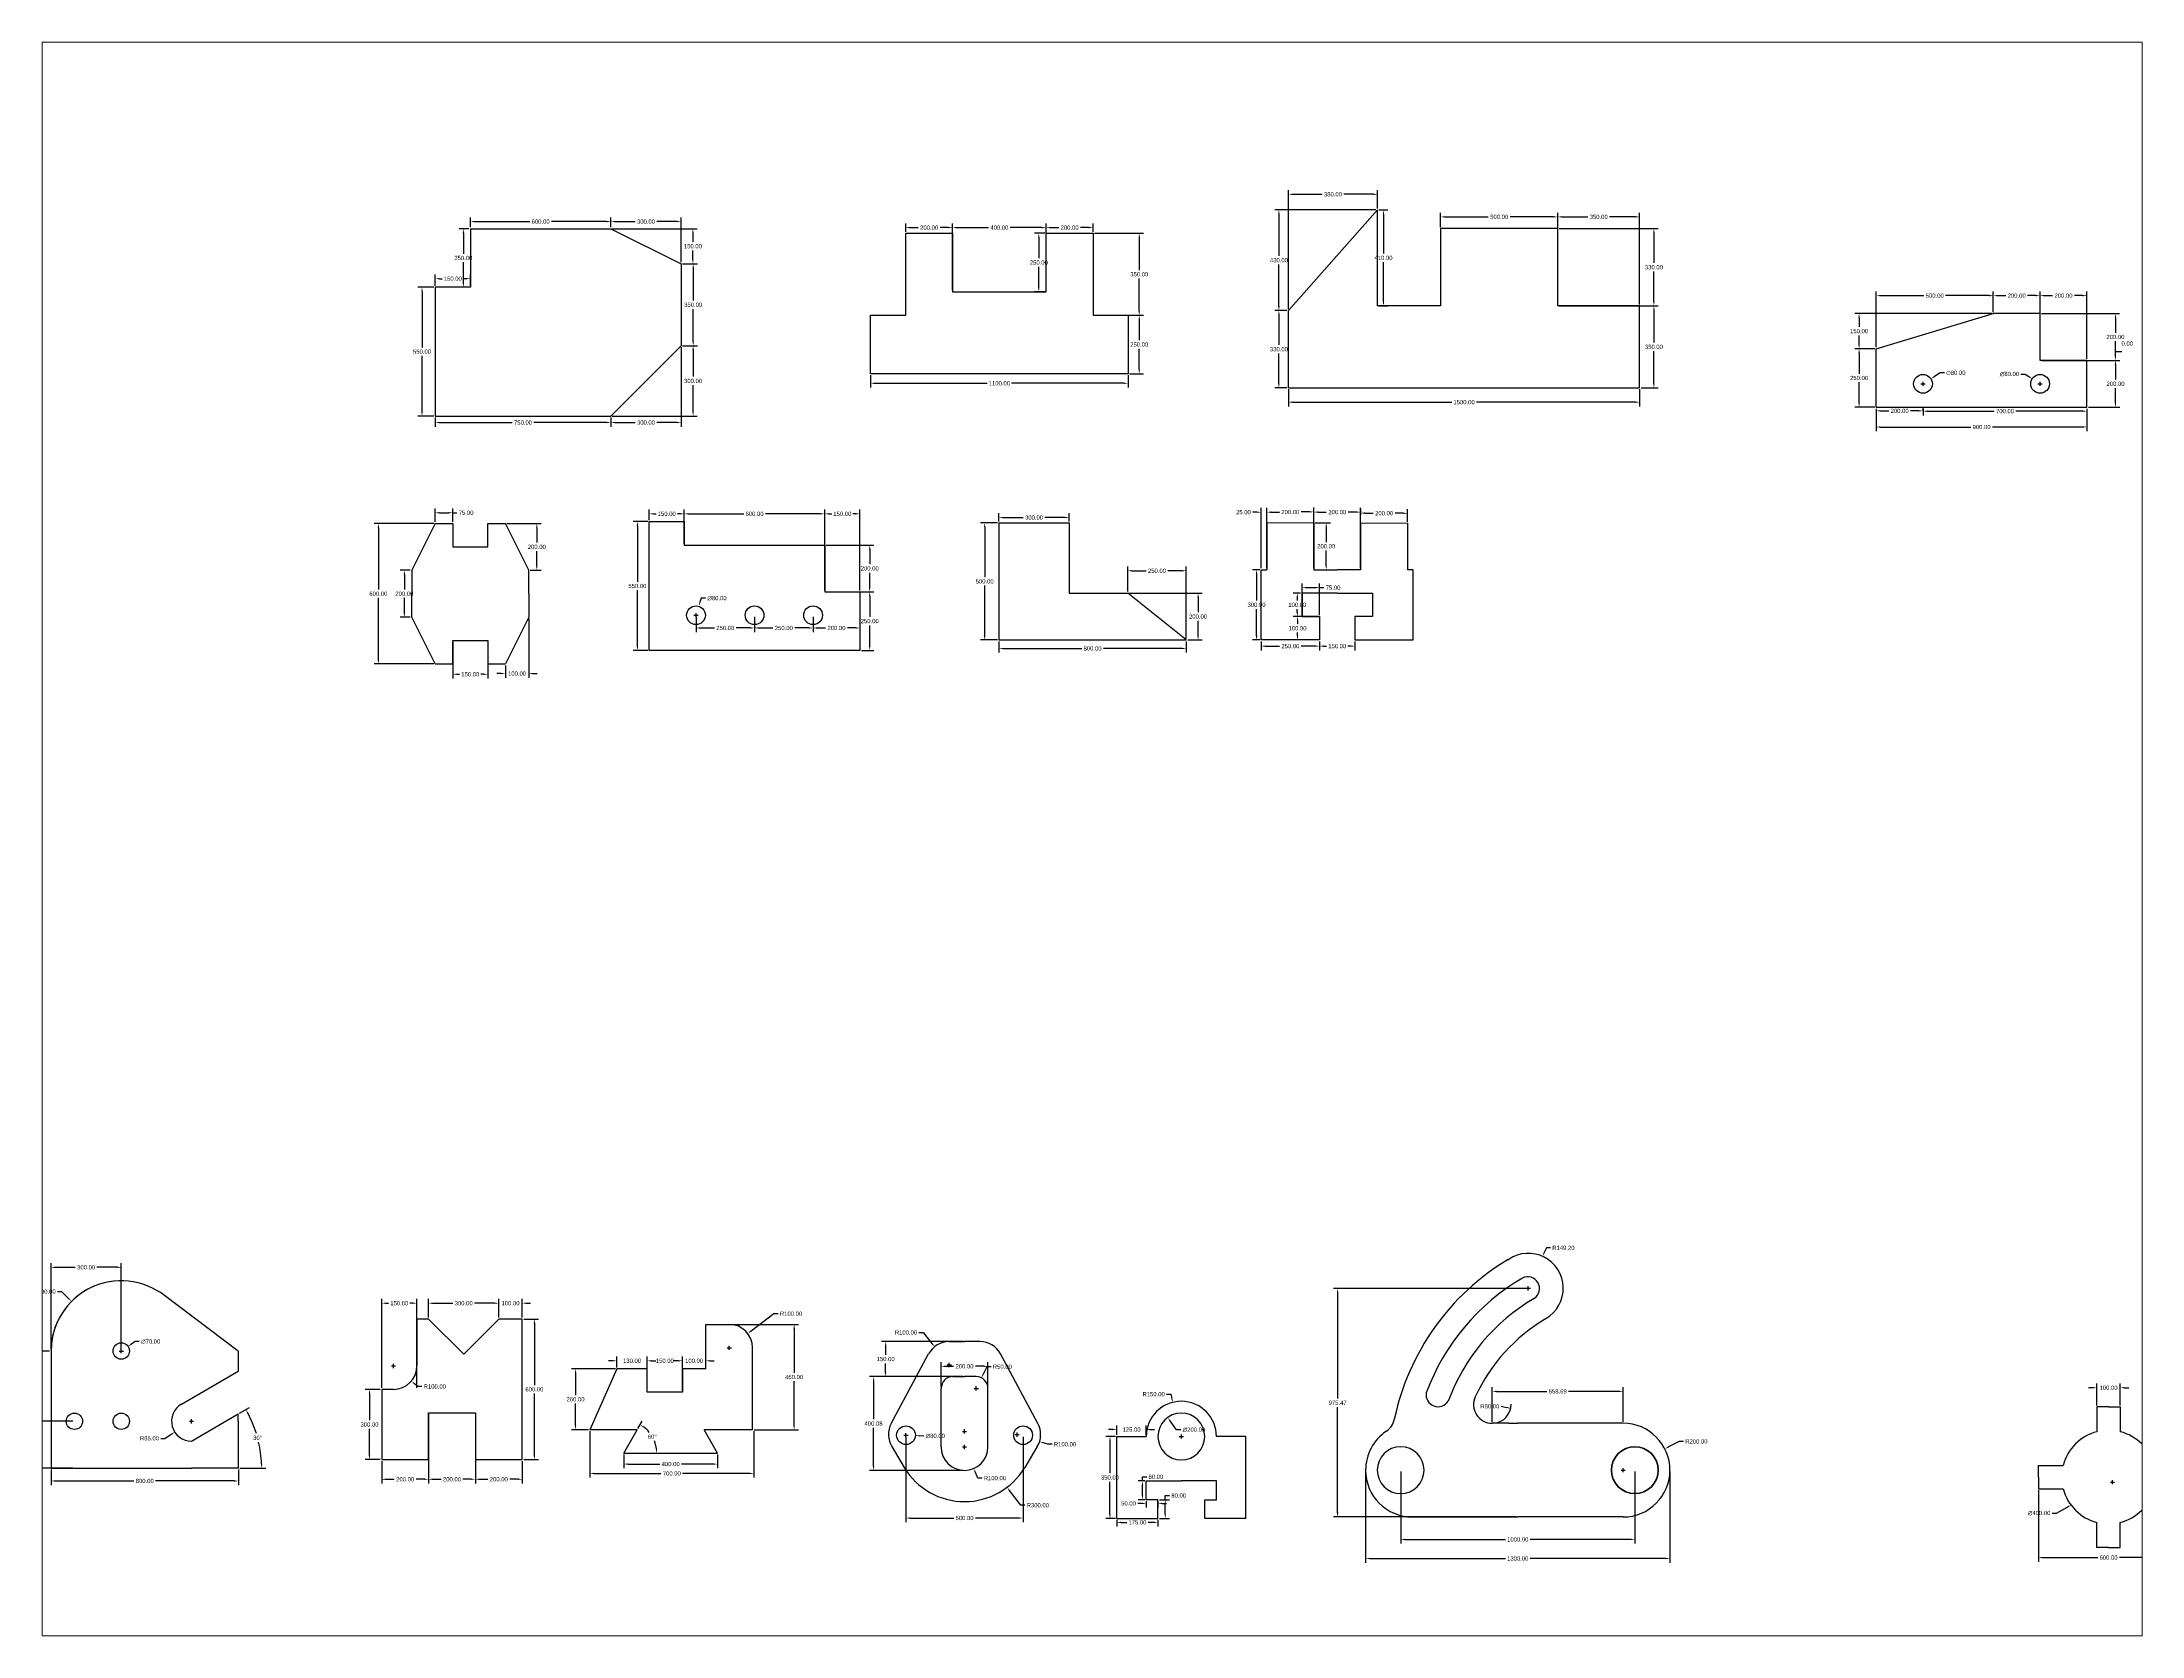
# Paper-space layout 'Layout1' of a CAD drawing. Header units: millimetres. Extents: x 26 to 231, y 20 to 176.
# The model-space entities are those that its viewports show. They can reach past a viewport. Long polylines and large blocks are cut down to what shows.
import ezdxf

# ---------------------------------------------------------------- set-up
doc = ezdxf.new("R2010")
doc.units = ezdxf.units.MM
doc.styles.get("Standard").update_dxf_attribs({"font": 'arial.ttf'})
doc.dimstyles.get("Standard").update_dxf_attribs({"dimscale": 100, "dimtxt": 0.18, "dimasz": 0.18, "dimexe": 0.18, "dimexo": 0.0625, "dimgap": 0.09, "dimtad": 0, "dimtih": 1, "dimtoh": 1, "dimzin": 0, "dimdsep": 46, "dimtxsty": 'Standard', "dimcen": 0.09, "dimadec": 0, "dimazin": 0, "dimtfac": 1, "dimtofl": 0, "dimtmove": 0, "dimatfit": 3, "dimfxl": 1, "dimtolj": 1, "dimtzin": 0, "dimarcsym": 0})

# ---------------------------------------------------------------- blocks, each defined once
blk = doc.blocks.new('*D1')
at = {"color": 0, "lineweight": -2, "transparency": 16777216}
for p, q in [((1339.6, 2000.2), (1271.3, 2000.2)), ((1289.3, 1982.2), (1289.3, 1743.4)), ((1289.3, 1468.2), (1289.3, 1707)), ((1339.6, 1450.2), (1271.3, 1450.2))]:
    blk.add_line(p, q, dxfattribs=at)
at = {"color": 0, "transparency": 16777216}
for points in [[(1286.3, 1982.2), (1292.3, 1982.2), (1289.3, 2000.2)], [(1286.3, 1468.2), (1292.3, 1468.2), (1289.3, 1450.2)]]:
    blk.add_solid(points, dxfattribs=at)
at = {"layer": 'Defpoints', "color": 0, "transparency": 16777216}
for p in [(1345.9, 2000.2), (1289.3, 1450.2), (1345.9, 1450.2)]:
    blk.add_point(p, dxfattribs=at)
at = {"color": 0, "transparency": 16777216, "insert": (1289.3, 1725.2), "char_height": 18, "attachment_point": 5}
blk.add_mtext('\\A1;550.00', dxfattribs=at)
blk = doc.blocks.new('*D2')
at = {"color": 0, "lineweight": -2, "transparency": 16777216}
for p, q in [((1345.9, 2006.5), (1345.9, 2054.7)), ((1363.9, 2036.7), (1375.4, 2036.7)), ((1477.9, 2036.7), (1466.4, 2036.7)), ((1495.9, 2006.5), (1495.9, 2054.7))]:
    blk.add_line(p, q, dxfattribs=at)
at = {"color": 0, "transparency": 16777216}
for points in [[(1363.9, 2039.7), (1363.9, 2033.7), (1345.9, 2036.7)], [(1477.9, 2039.7), (1477.9, 2033.7), (1495.9, 2036.7)]]:
    blk.add_solid(points, dxfattribs=at)
at = {"layer": 'Defpoints', "color": 0, "transparency": 16777216}
for p in [(1345.9, 2036.7), (1345.9, 2000.2), (1495.9, 2000.2)]:
    blk.add_point(p, dxfattribs=at)
at = {"color": 0, "transparency": 16777216, "insert": (1420.9, 2036.7), "char_height": 18, "attachment_point": 5}
blk.add_mtext('\\A1;150.00', dxfattribs=at)
blk = doc.blocks.new('*D3')
at = {"color": 0, "lineweight": -2, "transparency": 16777216}
for p, q in [((1489.6, 2250.2), (1447.9, 2250.2)), ((1465.9, 2232.2), (1465.9, 2143.4)), ((1465.9, 2018.2), (1465.9, 2107)), ((1489.6, 2000.2), (1447.9, 2000.2))]:
    blk.add_line(p, q, dxfattribs=at)
at = {"color": 0, "transparency": 16777216}
for points in [[(1462.9, 2232.2), (1468.9, 2232.2), (1465.9, 2250.2)], [(1462.9, 2018.2), (1468.9, 2018.2), (1465.9, 2000.2)]]:
    blk.add_solid(points, dxfattribs=at)
at = {"layer": 'Defpoints', "color": 0, "transparency": 16777216}
for p in [(1495.9, 2250.2), (1465.9, 2000.2), (1495.9, 2000.2)]:
    blk.add_point(p, dxfattribs=at)
at = {"color": 0, "transparency": 16777216, "insert": (1465.9, 2125.2), "char_height": 18, "attachment_point": 5}
blk.add_mtext('\\A1;250.00', dxfattribs=at)
blk = doc.blocks.new('*D4')
at = {"color": 0, "lineweight": -2, "transparency": 16777216}
for p, q in [((1345.9, 1444), (1345.9, 1404.5)), ((2095.9, 1444), (2095.9, 1404.5)), ((1363.9, 1422.5), (1674.6, 1422.5)), ((2077.9, 1422.5), (1767.1, 1422.5))]:
    blk.add_line(p, q, dxfattribs=at)
at = {"color": 0, "transparency": 16777216}
for points in [[(1363.9, 1425.5), (1363.9, 1419.5), (1345.9, 1422.5)], [(2077.9, 1425.5), (2077.9, 1419.5), (2095.9, 1422.5)]]:
    blk.add_solid(points, dxfattribs=at)
at = {"layer": 'Defpoints', "color": 0, "transparency": 16777216}
for p in [(1345.9, 1450.2), (2095.9, 1450.2), (2095.9, 1422.5)]:
    blk.add_point(p, dxfattribs=at)
at = {"color": 0, "transparency": 16777216, "insert": (1720.9, 1422.5), "char_height": 18, "attachment_point": 5}
blk.add_mtext('\\A1;750.00', dxfattribs=at)
blk = doc.blocks.new('*D5')
at = {"color": 0, "lineweight": -2, "transparency": 16777216}
for p, q in [((1495.9, 2256.5), (1495.9, 2298.6)), ((1513.9, 2280.6), (1749.5, 2280.6)), ((2077.9, 2280.6), (1842.3, 2280.6)), ((2095.9, 2256.5), (2095.9, 2298.6))]:
    blk.add_line(p, q, dxfattribs=at)
at = {"color": 0, "transparency": 16777216}
for points in [[(1513.9, 2283.6), (1513.9, 2277.6), (1495.9, 2280.6)], [(2077.9, 2283.6), (2077.9, 2277.6), (2095.9, 2280.6)]]:
    blk.add_solid(points, dxfattribs=at)
at = {"layer": 'Defpoints', "color": 0, "transparency": 16777216}
for p in [(1495.9, 2250.2), (2095.9, 2280.6), (2095.9, 2250.2)]:
    blk.add_point(p, dxfattribs=at)
at = {"color": 0, "transparency": 16777216, "insert": (1795.9, 2280.6), "char_height": 18, "attachment_point": 5}
blk.add_mtext('\\A1;600.00', dxfattribs=at)
blk = doc.blocks.new('*D6')
at = {"color": 0, "lineweight": -2, "transparency": 16777216}
for p, q in [((2095.9, 2256.5), (2095.9, 2298.6)), ((2113.9, 2280.6), (2199.5, 2280.6)), ((2377.9, 2280.6), (2292.2, 2280.6)), ((2395.9, 2106.5), (2395.9, 2298.6))]:
    blk.add_line(p, q, dxfattribs=at)
at = {"color": 0, "transparency": 16777216}
for points in [[(2113.9, 2283.6), (2113.9, 2277.6), (2095.9, 2280.6)], [(2377.9, 2283.6), (2377.9, 2277.6), (2395.9, 2280.6)]]:
    blk.add_solid(points, dxfattribs=at)
at = {"layer": 'Defpoints', "color": 0, "transparency": 16777216}
for p in [(2095.9, 2250.2), (2395.9, 2280.6), (2395.9, 2100.2)]:
    blk.add_point(p, dxfattribs=at)
at = {"color": 0, "transparency": 16777216, "insert": (2245.9, 2280.6), "char_height": 18, "attachment_point": 5}
blk.add_mtext('\\A1;300.00', dxfattribs=at)
blk = doc.blocks.new('*D7')
at = {"color": 0, "lineweight": -2, "transparency": 16777216}
for p, q in [((2102.1, 2250.2), (2464.3, 2250.2)), ((2446.3, 2232.2), (2446.3, 2193.4)), ((2446.3, 2118.2), (2446.3, 2157)), ((2402.1, 2100.2), (2464.3, 2100.2))]:
    blk.add_line(p, q, dxfattribs=at)
at = {"color": 0, "transparency": 16777216}
for points in [[(2443.3, 2232.2), (2449.3, 2232.2), (2446.3, 2250.2)], [(2443.3, 2118.2), (2449.3, 2118.2), (2446.3, 2100.2)]]:
    blk.add_solid(points, dxfattribs=at)
at = {"layer": 'Defpoints', "color": 0, "transparency": 16777216}
for p in [(2095.9, 2250.2), (2395.9, 2100.2), (2446.3, 2100.2)]:
    blk.add_point(p, dxfattribs=at)
at = {"color": 0, "transparency": 16777216, "insert": (2446.3, 2175.2), "char_height": 18, "attachment_point": 5}
blk.add_mtext('\\A1;150.00', dxfattribs=at)
blk = doc.blocks.new('*D8')
at = {"color": 0, "lineweight": -2, "transparency": 16777216}
for p, q in [((2402.1, 2100.2), (2465.6, 2100.2)), ((2447.6, 2082.2), (2447.6, 1943.4)), ((2447.6, 1768.2), (2447.6, 1907)), ((2402.1, 1750.2), (2465.6, 1750.2))]:
    blk.add_line(p, q, dxfattribs=at)
at = {"color": 0, "transparency": 16777216}
for points in [[(2444.6, 2082.2), (2450.6, 2082.2), (2447.6, 2100.2)], [(2444.6, 1768.2), (2450.6, 1768.2), (2447.6, 1750.2)]]:
    blk.add_solid(points, dxfattribs=at)
at = {"layer": 'Defpoints', "color": 0, "transparency": 16777216}
for p in [(2395.9, 2100.2), (2395.9, 1750.2), (2447.6, 1750.2)]:
    blk.add_point(p, dxfattribs=at)
at = {"color": 0, "transparency": 16777216, "insert": (2447.6, 1925.2), "char_height": 18, "attachment_point": 5}
blk.add_mtext('\\A1;350.00', dxfattribs=at)
blk = doc.blocks.new('*D9')
at = {"color": 0, "lineweight": -2, "transparency": 16777216}
for p, q in [((2402.1, 1750.2), (2465.2, 1750.2)), ((2447.2, 1732.2), (2447.2, 1618.4)), ((2447.2, 1468.2), (2447.2, 1582)), ((2102.1, 1450.2), (2465.2, 1450.2))]:
    blk.add_line(p, q, dxfattribs=at)
at = {"color": 0, "transparency": 16777216}
for points in [[(2444.2, 1732.2), (2450.2, 1732.2), (2447.2, 1750.2)], [(2444.2, 1468.2), (2450.2, 1468.2), (2447.2, 1450.2)]]:
    blk.add_solid(points, dxfattribs=at)
at = {"layer": 'Defpoints', "color": 0, "transparency": 16777216}
for p in [(2395.9, 1750.2), (2095.9, 1450.2), (2447.2, 1450.2)]:
    blk.add_point(p, dxfattribs=at)
at = {"color": 0, "transparency": 16777216, "insert": (2447.2, 1600.2), "char_height": 18, "attachment_point": 5}
blk.add_mtext('\\A1;300.00', dxfattribs=at)
blk = doc.blocks.new('*D10')
at = {"color": 0, "lineweight": -2, "transparency": 16777216}
for p, q in [((2395.9, 1744), (2395.9, 1404.5)), ((2095.9, 1444), (2095.9, 1404.5)), ((2113.9, 1422.5), (2199.5, 1422.5)), ((2377.9, 1422.5), (2292.2, 1422.5))]:
    blk.add_line(p, q, dxfattribs=at)
at = {"color": 0, "transparency": 16777216}
for points in [[(2113.9, 1425.5), (2113.9, 1419.5), (2095.9, 1422.5)], [(2377.9, 1425.5), (2377.9, 1419.5), (2395.9, 1422.5)]]:
    blk.add_solid(points, dxfattribs=at)
at = {"layer": 'Defpoints', "color": 0, "transparency": 16777216}
for p in [(2395.9, 1750.2), (2095.9, 1450.2), (2095.9, 1422.5)]:
    blk.add_point(p, dxfattribs=at)
at = {"color": 0, "transparency": 16777216, "insert": (2245.9, 1422.5), "char_height": 18, "attachment_point": 5}
blk.add_mtext('\\A1;300.00', dxfattribs=at)
blk = doc.blocks.new('*D11')
at = {"color": 0, "lineweight": -2, "transparency": 16777216}
for p, q in [((7500.4, 1481.5), (7500.4, 1454.3)), ((7518.4, 1472.3), (7553.9, 1472.3)), ((7682.4, 1472.3), (7646.8, 1472.3)), ((7700.4, 1481.5), (7700.4, 1454.3))]:
    blk.add_line(p, q, dxfattribs=at)
at = {"color": 0, "transparency": 16777216}
for points in [[(7518.4, 1475.3), (7518.4, 1469.3), (7500.4, 1472.3)], [(7682.4, 1475.3), (7682.4, 1469.3), (7700.4, 1472.3)]]:
    blk.add_solid(points, dxfattribs=at)
at = {"layer": 'Defpoints', "color": 0, "transparency": 16777216}
for p in [(7500.4, 1487.7), (7700.4, 1487.7), (7700.4, 1472.3)]:
    blk.add_point(p, dxfattribs=at)
at = {"color": 0, "transparency": 16777216, "insert": (7600.4, 1472.3), "char_height": 18, "attachment_point": 5}
blk.add_mtext('\\A1;200.00', dxfattribs=at)
blk = doc.blocks.new('*D12')
at = {"color": 0, "lineweight": -2, "transparency": 16777216}
for p, q in [((7700.4, 1466.1), (7700.4, 1453)), ((7718.4, 1471), (8004.1, 1471)), ((8382.4, 1471), (8096.6, 1471)), ((8400.4, 1466.1), (8400.4, 1453))]:
    blk.add_line(p, q, dxfattribs=at)
at = {"color": 0, "transparency": 16777216}
for points in [[(7718.4, 1474), (7718.4, 1468), (7700.4, 1471)], [(8382.4, 1474), (8382.4, 1468), (8400.4, 1471)]]:
    blk.add_solid(points, dxfattribs=at)
at = {"layer": 'Defpoints', "color": 0, "transparency": 16777216}
for p in [(7700.4, 1472.3), (8400.4, 1472.3), (8400.4, 1471)]:
    blk.add_point(p, dxfattribs=at)
at = {"color": 0, "transparency": 16777216, "insert": (8050.4, 1471), "char_height": 18, "attachment_point": 5}
blk.add_mtext('\\A1;700.00', dxfattribs=at)
blk = doc.blocks.new('*D13')
at = {"color": 0, "lineweight": -2, "transparency": 16777216}
for p, q in [((8406.6, 1687.7), (8540.5, 1687.7)), ((8522.5, 1669.7), (8522.5, 1605.9)), ((8522.5, 1505.7), (8522.5, 1569.6)), ((8406.6, 1487.7), (8540.5, 1487.7))]:
    blk.add_line(p, q, dxfattribs=at)
at = {"color": 0, "transparency": 16777216}
for points in [[(8519.5, 1669.7), (8525.5, 1669.7), (8522.5, 1687.7)], [(8519.5, 1505.7), (8525.5, 1505.7), (8522.5, 1487.7)]]:
    blk.add_solid(points, dxfattribs=at)
at = {"layer": 'Defpoints', "color": 0, "transparency": 16777216}
for p in [(8400.4, 1687.7), (8400.4, 1487.7), (8522.5, 1487.7)]:
    blk.add_point(p, dxfattribs=at)
at = {"color": 0, "transparency": 16777216, "insert": (8522.5, 1587.7), "char_height": 18, "attachment_point": 5}
blk.add_mtext('\\A1;200.00', dxfattribs=at)
blk = doc.blocks.new('*D14')
at = {"color": 0, "lineweight": -2, "transparency": 16777216}
for p, q in [((8000.4, 1894), (8000.4, 1982.2)), ((8200.4, 1894), (8200.4, 1982.2)), ((8018.4, 1964.2), (8053.9, 1964.2)), ((8182.4, 1964.2), (8146.8, 1964.2))]:
    blk.add_line(p, q, dxfattribs=at)
at = {"color": 0, "transparency": 16777216}
for points in [[(8018.4, 1967.2), (8018.4, 1961.2), (8000.4, 1964.2)], [(8182.4, 1967.2), (8182.4, 1961.2), (8200.4, 1964.2)]]:
    blk.add_solid(points, dxfattribs=at)
at = {"layer": 'Defpoints', "color": 0, "transparency": 16777216}
for p in [(8000.4, 1964.2), (8000.4, 1887.7), (8200.4, 1887.7)]:
    blk.add_point(p, dxfattribs=at)
at = {"color": 0, "transparency": 16777216, "insert": (8100.4, 1964.2), "char_height": 18, "attachment_point": 5}
blk.add_mtext('\\A1;200.00', dxfattribs=at)
blk = doc.blocks.new('*D15')
at = {"color": 0, "lineweight": -2, "transparency": 16777216}
for p, q in [((7500.4, 1744), (7500.4, 1982.2)), ((8000.4, 1894), (8000.4, 1982.2)), ((7518.4, 1964.2), (7704, 1964.2)), ((7982.4, 1964.2), (7796.7, 1964.2))]:
    blk.add_line(p, q, dxfattribs=at)
at = {"color": 0, "transparency": 16777216}
for points in [[(7518.4, 1967.2), (7518.4, 1961.2), (7500.4, 1964.2)], [(7982.4, 1967.2), (7982.4, 1961.2), (8000.4, 1964.2)]]:
    blk.add_solid(points, dxfattribs=at)
at = {"layer": 'Defpoints', "color": 0, "transparency": 16777216}
for p in [(8000.4, 1964.2), (8000.4, 1887.7), (7500.4, 1737.7)]:
    blk.add_point(p, dxfattribs=at)
at = {"color": 0, "transparency": 16777216, "insert": (7750.4, 1964.2), "char_height": 18, "attachment_point": 5}
blk.add_mtext('\\A1;500.00', dxfattribs=at)
blk = doc.blocks.new('*D16')
at = {"color": 0, "lineweight": -2, "transparency": 16777216}
for p, q in [((7494.1, 1737.7), (7409.3, 1737.7)), ((7427.3, 1719.7), (7427.3, 1630.9)), ((7427.3, 1505.7), (7427.3, 1594.6)), ((7494.1, 1487.7), (7409.3, 1487.7))]:
    blk.add_line(p, q, dxfattribs=at)
at = {"color": 0, "transparency": 16777216}
for points in [[(7424.3, 1719.7), (7430.3, 1719.7), (7427.3, 1737.7)], [(7424.3, 1505.7), (7430.3, 1505.7), (7427.3, 1487.7)]]:
    blk.add_solid(points, dxfattribs=at)
at = {"layer": 'Defpoints', "color": 0, "transparency": 16777216}
for p in [(7427.3, 1737.7), (7500.4, 1737.7), (7500.4, 1487.7)]:
    blk.add_point(p, dxfattribs=at)
at = {"color": 0, "transparency": 16777216, "insert": (7427.3, 1612.7), "char_height": 18, "attachment_point": 5}
blk.add_mtext('\\A1;250.00', dxfattribs=at)
blk = doc.blocks.new('*D17')
at = {"color": 0, "lineweight": -2, "transparency": 16777216}
for p, q in [((7994.1, 1887.7), (7409.3, 1887.7)), ((7427.3, 1869.7), (7427.3, 1830.9)), ((7427.3, 1755.7), (7427.3, 1794.6)), ((7494.1, 1737.7), (7409.3, 1737.7))]:
    blk.add_line(p, q, dxfattribs=at)
at = {"color": 0, "transparency": 16777216}
for points in [[(7424.3, 1869.7), (7430.3, 1869.7), (7427.3, 1887.7)], [(7424.3, 1755.7), (7430.3, 1755.7), (7427.3, 1737.7)]]:
    blk.add_solid(points, dxfattribs=at)
at = {"layer": 'Defpoints', "color": 0, "transparency": 16777216}
for p in [(7427.3, 1887.7), (8000.4, 1887.7), (7500.4, 1737.7)]:
    blk.add_point(p, dxfattribs=at)
at = {"color": 0, "transparency": 16777216, "insert": (7427.3, 1812.7), "char_height": 18, "attachment_point": 5}
blk.add_mtext('\\A1;150.00', dxfattribs=at)
blk = doc.blocks.new('*D18')
at = {"color": 0, "lineweight": -2, "transparency": 16777216}
for p, q in [((8206.6, 1887.7), (8540.2, 1887.7)), ((8522.2, 1869.7), (8522.2, 1805.9)), ((8522.2, 1705.7), (8522.2, 1769.6)), ((8206.6, 1687.7), (8540.2, 1687.7))]:
    blk.add_line(p, q, dxfattribs=at)
at = {"color": 0, "transparency": 16777216}
for points in [[(8519.2, 1869.7), (8525.2, 1869.7), (8522.2, 1887.7)], [(8519.2, 1705.7), (8525.2, 1705.7), (8522.2, 1687.7)]]:
    blk.add_solid(points, dxfattribs=at)
at = {"layer": 'Defpoints', "color": 0, "transparency": 16777216}
for p in [(8200.4, 1887.7), (8522.2, 1887.7), (8200.4, 1687.7)]:
    blk.add_point(p, dxfattribs=at)
at = {"color": 0, "transparency": 16777216, "insert": (8522.2, 1787.7), "char_height": 18, "attachment_point": 5}
blk.add_mtext('\\A1;200.00', dxfattribs=at)
blk = doc.blocks.new('*D19')
at = {"color": 0, "lineweight": -2, "transparency": 16777216}
for p, q in [((8522.2, 1705.7), (8522.2, 1723.7)), ((8549.1, 1723.7), (8522.2, 1723.7)), ((8206.6, 1687.7), (8540.2, 1687.7)), ((8406.6, 1687.7), (8540.2, 1687.7)), ((8522.2, 1669.7), (8522.2, 1651.7))]:
    blk.add_line(p, q, dxfattribs=at)
at = {"color": 0, "transparency": 16777216}
for points in [[(8519.2, 1705.7), (8525.2, 1705.7), (8522.2, 1687.7)], [(8519.2, 1669.7), (8525.2, 1669.7), (8522.2, 1687.7)]]:
    blk.add_solid(points, dxfattribs=at)
at = {"layer": 'Defpoints', "color": 0, "transparency": 16777216}
for p in [(8200.4, 1687.7), (8400.4, 1687.7), (8522.2, 1687.7)]:
    blk.add_point(p, dxfattribs=at)
at = {"color": 0, "transparency": 16777216, "insert": (8572.6, 1759.7), "char_height": 18, "attachment_point": 5}
blk.add_mtext('\\A1;0.00', dxfattribs=at)
blk = doc.blocks.new('*D20')
at = {"color": 0, "lineweight": -2, "transparency": 16777216}
for p, q in [((8200.4, 1694), (8200.4, 1982.2)), ((8400.4, 1694), (8400.4, 1982.2)), ((8218.4, 1964.2), (8253.9, 1964.2)), ((8382.4, 1964.2), (8346.8, 1964.2))]:
    blk.add_line(p, q, dxfattribs=at)
at = {"color": 0, "transparency": 16777216}
for points in [[(8218.4, 1967.2), (8218.4, 1961.2), (8200.4, 1964.2)], [(8382.4, 1967.2), (8382.4, 1961.2), (8400.4, 1964.2)]]:
    blk.add_solid(points, dxfattribs=at)
at = {"layer": 'Defpoints', "color": 0, "transparency": 16777216}
for p in [(8200.4, 1964.2), (8200.4, 1687.7), (8400.4, 1687.7)]:
    blk.add_point(p, dxfattribs=at)
at = {"color": 0, "transparency": 16777216, "insert": (8300.4, 1964.2), "char_height": 18, "attachment_point": 5}
blk.add_mtext('\\A1;200.00', dxfattribs=at)
blk = doc.blocks.new('*D21')
at = {"color": 0, "lineweight": -2, "transparency": 16777216}
for p, q in [((7500.4, 1481.5), (7500.4, 1385.4)), ((8400.4, 1481.5), (8400.4, 1385.4)), ((7518.4, 1403.4), (7904, 1403.4)), ((8382.4, 1403.4), (7996.7, 1403.4))]:
    blk.add_line(p, q, dxfattribs=at)
at = {"color": 0, "transparency": 16777216}
for points in [[(7518.4, 1406.4), (7518.4, 1400.4), (7500.4, 1403.4)], [(8382.4, 1406.4), (8382.4, 1400.4), (8400.4, 1403.4)]]:
    blk.add_solid(points, dxfattribs=at)
at = {"layer": 'Defpoints', "color": 0, "transparency": 16777216}
for p in [(7500.4, 1487.7), (8400.4, 1487.7), (8400.4, 1403.4)]:
    blk.add_point(p, dxfattribs=at)
at = {"color": 0, "transparency": 16777216, "insert": (7950.4, 1403.4), "char_height": 18, "attachment_point": 5}
blk.add_mtext('\\A1;900.00', dxfattribs=at)
blk = doc.blocks.new('*D22')
at = {"color": 0, "lineweight": -2, "transparency": 16777216}
for p, q in [((7773.6, 1634.4), (7749.3, 1618.9)), ((7791.6, 1634.4), (7773.6, 1634.4)), ((7691.4, 1587.7), (7709.4, 1587.7)), ((7700.4, 1578.7), (7700.4, 1596.7))]:
    blk.add_line(p, q, dxfattribs=at)
at = {"color": 0, "transparency": 16777216}
blk.add_solid([(7747.7, 1621.5), (7750.9, 1616.4), (7734.1, 1609.2)], dxfattribs=at)
at = {"layer": 'Defpoints', "color": 0, "transparency": 16777216}
for p in [(7666.6, 1566.2), (7734.1, 1609.2)]:
    blk.add_point(p, dxfattribs=at)
at = {"color": 0, "transparency": 16777216, "insert": (7840.7, 1634.4), "char_height": 18, "attachment_point": 5}
blk.add_mtext('\\A1;∅80.00', dxfattribs=at)
blk = doc.blocks.new('*D23')
at = {"color": 0, "lineweight": -2, "transparency": 16777216}
for p, q in [((8118.7, 1629.3), (8136.7, 1629.3)), ((8136.7, 1629.3), (8151.8, 1619.4)), ((8191.4, 1587.7), (8209.4, 1587.7)), ((8200.4, 1578.7), (8200.4, 1596.7))]:
    blk.add_line(p, q, dxfattribs=at)
at = {"color": 0, "transparency": 16777216}
blk.add_solid([(8153.4, 1622), (8150.1, 1616.9), (8166.9, 1609.6)], dxfattribs=at)
at = {"layer": 'Defpoints', "color": 0, "transparency": 16777216}
for p in [(8166.9, 1609.6), (8233.9, 1565.9)]:
    blk.add_point(p, dxfattribs=at)
at = {"color": 0, "transparency": 16777216, "insert": (8069.6, 1629.3), "char_height": 18, "attachment_point": 5}
blk.add_mtext('\\A1;∅80.00', dxfattribs=at)
blk = doc.blocks.new('*D24')
at = {"color": 0, "lineweight": -2, "transparency": 16777216}
for p, q in [((1111, -2705.5), (1047.1, -2705.5)), ((1065.1, -2723.5), (1065.1, -2837.3)), ((1065.1, -2987.5), (1065.1, -2873.7)), ((1111, -3005.5), (1047.1, -3005.5))]:
    blk.add_line(p, q, dxfattribs=at)
at = {"color": 0, "transparency": 16777216}
for points in [[(1062.1, -2723.5), (1068.1, -2723.5), (1065.1, -2705.5)], [(1062.1, -2987.5), (1068.1, -2987.5), (1065.1, -3005.5)]]:
    blk.add_solid(points, dxfattribs=at)
at = {"layer": 'Defpoints', "color": 0, "transparency": 16777216}
for p in [(1065.1, -2705.5), (1117.3, -2705.5), (1117.3, -3005.5)]:
    blk.add_point(p, dxfattribs=at)
at = {"color": 0, "transparency": 16777216, "insert": (1065.1, -2855.5), "char_height": 18, "attachment_point": 5}
blk.add_mtext('\\A1;300.00', dxfattribs=at)
blk = doc.blocks.new('*D25')
at = {"color": 0, "lineweight": -2, "transparency": 16777216}
blk.add_line((2211.8, -2872.5), (2230.1, -2840.6), dxfattribs=at)
for start, end in [(39.15352, 52.86562), (7.35885, 21.83843)]:
    blk.add_arc((2151.5, -2977.9), 140.2, start, end, dxfattribs=at)
at = {"color": 0, "transparency": 16777216}
for points in [[(2234.5, -2868.6), (2237.8, -2863.6), (2221.2, -2856.2)], [(2293.6, -2959.8), (2287.6, -2960.2), (2291.8, -2977.9)]]:
    blk.add_solid(points, dxfattribs=at)
at = {"layer": 'Defpoints', "color": 0, "transparency": 16777216}
for p in [(2208.7, -2877.9), (2283.2, -2929.8), (2151.5, -2977.9), (2151.5, -2977.9), (2551.5, -2977.9)]:
    blk.add_point(p, dxfattribs=at)
at = {"color": 0, "transparency": 16777216, "insert": (2272.8, -2907.6), "char_height": 18, "attachment_point": 5}
blk.add_mtext('\\A1;60°', dxfattribs=at)
blk = doc.blocks.new('*D26')
at = {"color": 0, "lineweight": -2, "transparency": 16777216}
for p, q in [((2792.5, -2382.3), (2695.4, -2456.4)), ((2810.5, -2382.3), (2792.5, -2382.3)), ((2592.5, -2527.9), (2610.5, -2527.9)), ((2601.5, -2536.9), (2601.5, -2518.9))]:
    blk.add_line(p, q, dxfattribs=at)
at = {"color": 0, "transparency": 16777216}
blk.add_solid([(2693.5, -2454), (2697.2, -2458.8), (2681, -2467.3)], dxfattribs=at)
at = {"layer": 'Defpoints', "color": 0, "transparency": 16777216}
for p in [(2681, -2467.3), (2601.5, -2527.9)]:
    blk.add_point(p, dxfattribs=at)
at = {"color": 0, "transparency": 16777216, "insert": (2865.4, -2382.3), "char_height": 18, "attachment_point": 5}
blk.add_mtext('\\A1;R100.00', dxfattribs=at)
blk = doc.blocks.new('*D27')
at = {"color": 0, "lineweight": -2, "transparency": 16777216}
for p, q in [((3355.3, 2236.6), (3355.3, 2272.7)), ((3373.3, 2254.7), (3408.8, 2254.7)), ((3537.3, 2254.7), (3501.8, 2254.7)), ((3555.3, 2236.6), (3555.3, 2272.7))]:
    blk.add_line(p, q, dxfattribs=at)
at = {"color": 0, "transparency": 16777216}
for points in [[(3373.3, 2257.7), (3373.3, 2251.7), (3355.3, 2254.7)], [(3537.3, 2257.7), (3537.3, 2251.7), (3555.3, 2254.7)]]:
    blk.add_solid(points, dxfattribs=at)
at = {"layer": 'Defpoints', "color": 0, "transparency": 16777216}
for p in [(3555.3, 2254.7), (3355.3, 2230.4), (3555.3, 2230.4)]:
    blk.add_point(p, dxfattribs=at)
at = {"color": 0, "transparency": 16777216, "insert": (3455.3, 2254.7), "char_height": 18, "attachment_point": 5}
blk.add_mtext('\\A1;200.00', dxfattribs=at)
blk = doc.blocks.new('*D28')
at = {"color": 0, "lineweight": -2, "transparency": 16777216}
for p, q in [((3555.3, 1986.6), (3555.3, 2272.7)), ((3573.3, 2254.7), (3708.6, 2254.7)), ((3937.3, 2254.7), (3802, 2254.7)), ((3955.3, 1986.6), (3955.3, 2272.7))]:
    blk.add_line(p, q, dxfattribs=at)
at = {"color": 0, "transparency": 16777216}
for points in [[(3573.3, 2257.7), (3573.3, 2251.7), (3555.3, 2254.7)], [(3937.3, 2257.7), (3937.3, 2251.7), (3955.3, 2254.7)]]:
    blk.add_solid(points, dxfattribs=at)
at = {"layer": 'Defpoints', "color": 0, "transparency": 16777216}
for p in [(3955.3, 2254.7), (3555.3, 1980.4), (3955.3, 1980.4)]:
    blk.add_point(p, dxfattribs=at)
at = {"color": 0, "transparency": 16777216, "insert": (3755.3, 2254.7), "char_height": 18, "attachment_point": 5}
blk.add_mtext('\\A1;400.00', dxfattribs=at)
blk = doc.blocks.new('*D29')
at = {"color": 0, "lineweight": -2, "transparency": 16777216}
for p, q in [((3955.3, 2236.6), (3955.3, 2272.7)), ((3973.3, 2254.7), (4008.8, 2254.7)), ((4137.3, 2254.7), (4101.8, 2254.7)), ((4155.3, 2236.6), (4155.3, 2272.7))]:
    blk.add_line(p, q, dxfattribs=at)
at = {"color": 0, "transparency": 16777216}
for points in [[(3973.3, 2257.7), (3973.3, 2251.7), (3955.3, 2254.7)], [(4137.3, 2257.7), (4137.3, 2251.7), (4155.3, 2254.7)]]:
    blk.add_solid(points, dxfattribs=at)
at = {"layer": 'Defpoints', "color": 0, "transparency": 16777216}
for p in [(4155.3, 2254.7), (3955.3, 2230.4), (4155.3, 2230.4)]:
    blk.add_point(p, dxfattribs=at)
at = {"color": 0, "transparency": 16777216, "insert": (4055.3, 2254.7), "char_height": 18, "attachment_point": 5}
blk.add_mtext('\\A1;200.00', dxfattribs=at)
blk = doc.blocks.new('*D30')
at = {"color": 0, "lineweight": -2, "transparency": 16777216}
for p, q in [((3949, 2230.4), (3905.8, 2230.4)), ((3923.8, 2212.4), (3923.8, 2123.6)), ((3923.8, 1998.4), (3923.8, 2087.2)), ((3949, 1980.4), (3905.8, 1980.4))]:
    blk.add_line(p, q, dxfattribs=at)
at = {"color": 0, "transparency": 16777216}
for points in [[(3920.8, 2212.4), (3926.8, 2212.4), (3923.8, 2230.4)], [(3920.8, 1998.4), (3926.8, 1998.4), (3923.8, 1980.4)]]:
    blk.add_solid(points, dxfattribs=at)
at = {"layer": 'Defpoints', "color": 0, "transparency": 16777216}
for p in [(3955.3, 2230.4), (3923.8, 1980.4), (3955.3, 1980.4)]:
    blk.add_point(p, dxfattribs=at)
at = {"color": 0, "transparency": 16777216, "insert": (3923.8, 2105.4), "char_height": 18, "attachment_point": 5}
blk.add_mtext('\\A1;250.00', dxfattribs=at)
blk = doc.blocks.new('*D31')
at = {"color": 0, "lineweight": -2, "transparency": 16777216}
for p, q in [((4161.5, 2230.4), (4370.7, 2230.4)), ((4352.7, 2212.4), (4352.7, 2073.6)), ((4352.7, 1898.4), (4352.7, 2037.2)), ((4161.5, 1880.4), (4370.7, 1880.4))]:
    blk.add_line(p, q, dxfattribs=at)
at = {"color": 0, "transparency": 16777216}
for points in [[(4349.7, 2212.4), (4355.7, 2212.4), (4352.7, 2230.4)], [(4349.7, 1898.4), (4355.7, 1898.4), (4352.7, 1880.4)]]:
    blk.add_solid(points, dxfattribs=at)
at = {"layer": 'Defpoints', "color": 0, "transparency": 16777216}
for p in [(4155.3, 2230.4), (4155.3, 1880.4), (4352.7, 1880.4)]:
    blk.add_point(p, dxfattribs=at)
at = {"color": 0, "transparency": 16777216, "insert": (4352.7, 2055.4), "char_height": 18, "attachment_point": 5}
blk.add_mtext('\\A1;350.00', dxfattribs=at)
blk = doc.blocks.new('*D32')
at = {"color": 0, "lineweight": -2, "transparency": 16777216}
for p, q in [((4311.5, 1880.4), (4370.7, 1880.4)), ((4352.7, 1862.4), (4352.7, 1773.6)), ((4352.7, 1648.4), (4352.7, 1737.2)), ((4311.5, 1630.4), (4370.7, 1630.4))]:
    blk.add_line(p, q, dxfattribs=at)
at = {"color": 0, "transparency": 16777216}
for points in [[(4349.7, 1862.4), (4355.7, 1862.4), (4352.7, 1880.4)], [(4349.7, 1648.4), (4355.7, 1648.4), (4352.7, 1630.4)]]:
    blk.add_solid(points, dxfattribs=at)
at = {"layer": 'Defpoints', "color": 0, "transparency": 16777216}
for p in [(4305.3, 1880.4), (4305.3, 1630.4), (4352.7, 1630.4)]:
    blk.add_point(p, dxfattribs=at)
at = {"color": 0, "transparency": 16777216, "insert": (4352.7, 1755.4), "char_height": 18, "attachment_point": 5}
blk.add_mtext('\\A1;250.00', dxfattribs=at)
blk = doc.blocks.new('*D33')
at = {"color": 0, "lineweight": -2, "transparency": 16777216}
for p, q in [((3205.3, 1624.1), (3205.3, 1572.1)), ((4305.3, 1624.1), (4305.3, 1572.1)), ((3223.3, 1590.1), (3702.8, 1590.1)), ((4287.3, 1590.1), (3807.8, 1590.1))]:
    blk.add_line(p, q, dxfattribs=at)
at = {"color": 0, "transparency": 16777216}
for points in [[(3223.3, 1593.1), (3223.3, 1587.1), (3205.3, 1590.1)], [(4287.3, 1593.1), (4287.3, 1587.1), (4305.3, 1590.1)]]:
    blk.add_solid(points, dxfattribs=at)
at = {"layer": 'Defpoints', "color": 0, "transparency": 16777216}
for p in [(3205.3, 1630.4), (4305.3, 1630.4), (3205.3, 1590.1)]:
    blk.add_point(p, dxfattribs=at)
at = {"color": 0, "transparency": 16777216, "insert": (3755.3, 1590.1), "char_height": 18, "attachment_point": 5}
blk.add_mtext('\\A1;1100.00', dxfattribs=at)
blk = doc.blocks.new('*D34')
at = {"color": 0, "lineweight": -2, "transparency": 16777216}
for p, q in [((4983.8, 1900.5), (4931.3, 1900.5)), ((4949.3, 1882.5), (4949.3, 1753.7)), ((4949.3, 1588.5), (4949.3, 1717.3)), ((4983.8, 1570.5), (4931.3, 1570.5))]:
    blk.add_line(p, q, dxfattribs=at)
at = {"color": 0, "transparency": 16777216}
for points in [[(4946.3, 1882.5), (4952.3, 1882.5), (4949.3, 1900.5)], [(4946.3, 1588.5), (4952.3, 1588.5), (4949.3, 1570.5)]]:
    blk.add_solid(points, dxfattribs=at)
at = {"layer": 'Defpoints', "color": 0, "transparency": 16777216}
for p in [(4949.3, 1900.5), (4990, 1900.5), (4990, 1570.5)]:
    blk.add_point(p, dxfattribs=at)
at = {"color": 0, "transparency": 16777216, "insert": (4949.3, 1735.5), "char_height": 18, "attachment_point": 5}
blk.add_mtext('\\A1;330.00', dxfattribs=at)
blk = doc.blocks.new('*D35')
at = {"color": 0, "lineweight": -2, "transparency": 16777216}
for p, q in [((5363.8, 2330.5), (4931.3, 2330.5)), ((4949.3, 2312.5), (4949.3, 2133.7)), ((4949.3, 1918.5), (4949.3, 2097.3)), ((4983.8, 1900.5), (4931.3, 1900.5))]:
    blk.add_line(p, q, dxfattribs=at)
at = {"color": 0, "transparency": 16777216}
for points in [[(4946.3, 2312.5), (4952.3, 2312.5), (4949.3, 2330.5)], [(4946.3, 1918.5), (4952.3, 1918.5), (4949.3, 1900.5)]]:
    blk.add_solid(points, dxfattribs=at)
at = {"layer": 'Defpoints', "color": 0, "transparency": 16777216}
for p in [(4949.3, 2330.5), (5370, 2330.5), (4990, 1900.5)]:
    blk.add_point(p, dxfattribs=at)
at = {"color": 0, "transparency": 16777216, "insert": (4949.3, 2115.5), "char_height": 18, "attachment_point": 5}
blk.add_mtext('\\A1;430.00', dxfattribs=at)
blk = doc.blocks.new('*D36')
at = {"color": 0, "lineweight": -2, "transparency": 16777216}
for p, q in [((5376.3, 2330.5), (5414, 2330.5)), ((5396, 2312.5), (5396, 2143.7)), ((5396, 1938.5), (5396, 2107.3)), ((5376.3, 1920.5), (5414, 1920.5))]:
    blk.add_line(p, q, dxfattribs=at)
at = {"color": 0, "transparency": 16777216}
for points in [[(5393, 2312.5), (5399, 2312.5), (5396, 2330.5)], [(5393, 1938.5), (5399, 1938.5), (5396, 1920.5)]]:
    blk.add_solid(points, dxfattribs=at)
at = {"layer": 'Defpoints', "color": 0, "transparency": 16777216}
for p in [(5370, 2330.5), (5396, 2330.5), (5370, 1920.5)]:
    blk.add_point(p, dxfattribs=at)
at = {"color": 0, "transparency": 16777216, "insert": (5396, 2125.5), "char_height": 18, "attachment_point": 5}
blk.add_mtext('\\A1;410.00', dxfattribs=at)
blk = doc.blocks.new('*D37')
at = {"color": 0, "lineweight": -2, "transparency": 16777216}
for p, q in [((5640, 2256.8), (5640, 2318.5)), ((5658, 2300.5), (5843.7, 2300.5)), ((6122, 2300.5), (5936.3, 2300.5)), ((6140, 2256.8), (6140, 2318.5))]:
    blk.add_line(p, q, dxfattribs=at)
at = {"color": 0, "transparency": 16777216}
for points in [[(5658, 2303.5), (5658, 2297.5), (5640, 2300.5)], [(6122, 2303.5), (6122, 2297.5), (6140, 2300.5)]]:
    blk.add_solid(points, dxfattribs=at)
at = {"layer": 'Defpoints', "color": 0, "transparency": 16777216}
for p in [(5640, 2300.5), (5640, 2250.5), (6140, 2250.5)]:
    blk.add_point(p, dxfattribs=at)
at = {"color": 0, "transparency": 16777216, "insert": (5890, 2300.5), "char_height": 18, "attachment_point": 5}
blk.add_mtext('\\A1;500.00', dxfattribs=at)
blk = doc.blocks.new('*D38')
at = {"color": 0, "lineweight": -2, "transparency": 16777216}
for p, q in [((6140, 1926.8), (6140, 2318.5)), ((6158, 2300.5), (6268.7, 2300.5)), ((6472, 2300.5), (6361.3, 2300.5)), ((6490, 1926.8), (6490, 2318.5))]:
    blk.add_line(p, q, dxfattribs=at)
at = {"color": 0, "transparency": 16777216}
for points in [[(6158, 2303.5), (6158, 2297.5), (6140, 2300.5)], [(6472, 2303.5), (6472, 2297.5), (6490, 2300.5)]]:
    blk.add_solid(points, dxfattribs=at)
at = {"layer": 'Defpoints', "color": 0, "transparency": 16777216}
for p in [(6140, 2300.5), (6140, 1920.5), (6490, 1920.5)]:
    blk.add_point(p, dxfattribs=at)
at = {"color": 0, "transparency": 16777216, "insert": (6315, 2300.5), "char_height": 18, "attachment_point": 5}
blk.add_mtext('\\A1;350.00', dxfattribs=at)
blk = doc.blocks.new('*D39')
at = {"color": 0, "lineweight": -2, "transparency": 16777216}
for p, q in [((4990, 1906.8), (4990, 2414.9)), ((5008, 2396.9), (5133.7, 2396.9)), ((5352, 2396.9), (5226.3, 2396.9)), ((5370, 2336.8), (5370, 2414.9))]:
    blk.add_line(p, q, dxfattribs=at)
at = {"color": 0, "transparency": 16777216}
for points in [[(5008, 2399.9), (5008, 2393.9), (4990, 2396.9)], [(5352, 2399.9), (5352, 2393.9), (5370, 2396.9)]]:
    blk.add_solid(points, dxfattribs=at)
at = {"layer": 'Defpoints', "color": 0, "transparency": 16777216}
for p in [(5370, 2396.9), (5370, 2330.5), (4990, 1900.5)]:
    blk.add_point(p, dxfattribs=at)
at = {"color": 0, "transparency": 16777216, "insert": (5180, 2396.9), "char_height": 18, "attachment_point": 5}
blk.add_mtext('\\A1;380.00', dxfattribs=at)
blk = doc.blocks.new('*D40')
at = {"color": 0, "lineweight": -2, "transparency": 16777216}
for p, q in [((4990, 1564.3), (4990, 1491.5)), ((6490, 1564.3), (6490, 1491.5)), ((5008, 1509.5), (5687.5, 1509.5)), ((6472, 1509.5), (5792.5, 1509.5))]:
    blk.add_line(p, q, dxfattribs=at)
at = {"color": 0, "transparency": 16777216}
for points in [[(5008, 1512.5), (5008, 1506.5), (4990, 1509.5)], [(6472, 1512.5), (6472, 1506.5), (6490, 1509.5)]]:
    blk.add_solid(points, dxfattribs=at)
at = {"layer": 'Defpoints', "color": 0, "transparency": 16777216}
for p in [(4990, 1570.5), (6490, 1570.5), (6490, 1509.5)]:
    blk.add_point(p, dxfattribs=at)
at = {"color": 0, "transparency": 16777216, "insert": (5740, 1509.5), "char_height": 18, "attachment_point": 5}
blk.add_mtext('\\A1;1500.00', dxfattribs=at)
blk = doc.blocks.new('*D41')
at = {"color": 0, "lineweight": -2, "transparency": 16777216}
for p, q in [((6496.3, 1920.5), (6568.9, 1920.5)), ((6550.9, 1902.5), (6550.9, 1763.7)), ((6550.9, 1588.5), (6550.9, 1727.3)), ((6496.3, 1570.5), (6568.9, 1570.5))]:
    blk.add_line(p, q, dxfattribs=at)
at = {"color": 0, "transparency": 16777216}
for points in [[(6547.9, 1902.5), (6553.9, 1902.5), (6550.9, 1920.5)], [(6547.9, 1588.5), (6553.9, 1588.5), (6550.9, 1570.5)]]:
    blk.add_solid(points, dxfattribs=at)
at = {"layer": 'Defpoints', "color": 0, "transparency": 16777216}
for p in [(6490, 1920.5), (6550.9, 1920.5), (6490, 1570.5)]:
    blk.add_point(p, dxfattribs=at)
at = {"color": 0, "transparency": 16777216, "insert": (6550.9, 1745.5), "char_height": 18, "attachment_point": 5}
blk.add_mtext('\\A1;350.00', dxfattribs=at)
blk = doc.blocks.new('*D42')
at = {"color": 0, "lineweight": -2, "transparency": 16777216}
for p, q in [((6146.3, 2250.5), (6568.9, 2250.5)), ((6550.9, 2232.5), (6550.9, 2103.7)), ((6550.9, 1938.5), (6550.9, 2067.3)), ((6146.3, 1920.5), (6568.9, 1920.5))]:
    blk.add_line(p, q, dxfattribs=at)
at = {"color": 0, "transparency": 16777216}
for points in [[(6547.9, 2232.5), (6553.9, 2232.5), (6550.9, 2250.5)], [(6547.9, 1938.5), (6553.9, 1938.5), (6550.9, 1920.5)]]:
    blk.add_solid(points, dxfattribs=at)
at = {"layer": 'Defpoints', "color": 0, "transparency": 16777216}
for p in [(6140, 2250.5), (6140, 1920.5), (6550.9, 1920.5)]:
    blk.add_point(p, dxfattribs=at)
at = {"color": 0, "transparency": 16777216, "insert": (6550.9, 2085.5), "char_height": 18, "attachment_point": 5}
blk.add_mtext('\\A1;330.00', dxfattribs=at)
blk = doc.blocks.new('*D43')
at = {"color": 0, "lineweight": -2, "transparency": 16777216}
for p, q in [((1345.4, 997.9), (1345.4, 1055.2)), ((1363.4, 1037.2), (1402.4, 1037.2)), ((1420.4, 997.9), (1420.4, 1055.2)), ((1420.4, 1037.2), (1438.4, 1037.2))]:
    blk.add_line(p, q, dxfattribs=at)
at = {"color": 0, "transparency": 16777216}
for points in [[(1363.4, 1040.2), (1363.4, 1034.2), (1345.4, 1037.2)], [(1402.4, 1040.2), (1402.4, 1034.2), (1420.4, 1037.2)]]:
    blk.add_solid(points, dxfattribs=at)
at = {"layer": 'Defpoints', "color": 0, "transparency": 16777216}
for p in [(1345.4, 991.6), (1420.4, 1037.2), (1420.4, 991.6)]:
    blk.add_point(p, dxfattribs=at)
at = {"color": 0, "transparency": 16777216, "insert": (1477.7, 1037.2), "char_height": 18, "attachment_point": 5}
blk.add_mtext('\\A1;75.00', dxfattribs=at)
blk = doc.blocks.new('*D44')
at = {"color": 0, "lineweight": -2, "transparency": 16777216}
for p, q in [((1239.2, 791.6), (1196, 791.6)), ((1214, 773.6), (1214, 709.8)), ((1214, 609.6), (1214, 673.4)), ((1239.2, 591.6), (1196, 591.6))]:
    blk.add_line(p, q, dxfattribs=at)
at = {"color": 0, "transparency": 16777216}
for points in [[(1211, 773.6), (1217, 773.6), (1214, 791.6)], [(1211, 609.6), (1217, 609.6), (1214, 591.6)]]:
    blk.add_solid(points, dxfattribs=at)
at = {"layer": 'Defpoints', "color": 0, "transparency": 16777216}
for p in [(1245.4, 791.6), (1214, 591.6), (1245.4, 591.6)]:
    blk.add_point(p, dxfattribs=at)
at = {"color": 0, "transparency": 16777216, "insert": (1214, 691.6), "char_height": 18, "attachment_point": 5}
blk.add_mtext('\\A1;200.00', dxfattribs=at)
blk = doc.blocks.new('*D45')
at = {"color": 0, "lineweight": -2, "transparency": 16777216}
for p, q in [((1420.4, 485.4), (1420.4, 329.8)), ((1570.4, 485.4), (1570.4, 329.8)), ((1438.4, 347.8), (1449.9, 347.8)), ((1552.4, 347.8), (1540.9, 347.8))]:
    blk.add_line(p, q, dxfattribs=at)
at = {"color": 0, "transparency": 16777216}
for points in [[(1438.4, 350.8), (1438.4, 344.8), (1420.4, 347.8)], [(1552.4, 350.8), (1552.4, 344.8), (1570.4, 347.8)]]:
    blk.add_solid(points, dxfattribs=at)
at = {"layer": 'Defpoints', "color": 0, "transparency": 16777216}
for p in [(1420.4, 491.6), (1570.4, 491.6), (1570.4, 347.8)]:
    blk.add_point(p, dxfattribs=at)
at = {"color": 0, "transparency": 16777216, "insert": (1495.4, 347.8), "char_height": 18, "attachment_point": 5}
blk.add_mtext('\\A1;150.00', dxfattribs=at)
blk = doc.blocks.new('*D46')
at = {"color": 0, "lineweight": -2, "transparency": 16777216}
for p, q in [((1339.2, 991.6), (1084.8, 991.6)), ((1102.8, 973.6), (1102.8, 709.8)), ((1102.8, 409.6), (1102.8, 673.4)), ((1339.2, 391.6), (1084.8, 391.6))]:
    blk.add_line(p, q, dxfattribs=at)
at = {"color": 0, "transparency": 16777216}
for points in [[(1099.8, 973.6), (1105.8, 973.6), (1102.8, 991.6)], [(1099.8, 409.6), (1105.8, 409.6), (1102.8, 391.6)]]:
    blk.add_solid(points, dxfattribs=at)
at = {"layer": 'Defpoints', "color": 0, "transparency": 16777216}
for p in [(1345.4, 991.6), (1102.8, 391.6), (1345.4, 391.6)]:
    blk.add_point(p, dxfattribs=at)
at = {"color": 0, "transparency": 16777216, "insert": (1102.8, 691.6), "char_height": 18, "attachment_point": 5}
blk.add_mtext('\\A1;600.00', dxfattribs=at)
blk = doc.blocks.new('*D47')
at = {"color": 0, "lineweight": -2, "transparency": 16777216}
for p, q in [((1651.7, 991.6), (1797.6, 991.6)), ((1779.6, 973.6), (1779.6, 909.8)), ((1779.6, 809.6), (1779.6, 873.4)), ((1751.7, 791.6), (1797.6, 791.6))]:
    blk.add_line(p, q, dxfattribs=at)
at = {"color": 0, "transparency": 16777216}
for points in [[(1776.6, 973.6), (1782.6, 973.6), (1779.6, 991.6)], [(1776.6, 809.6), (1782.6, 809.6), (1779.6, 791.6)]]:
    blk.add_solid(points, dxfattribs=at)
at = {"layer": 'Defpoints', "color": 0, "transparency": 16777216}
for p in [(1645.4, 991.6), (1779.6, 991.6), (1745.4, 791.6)]:
    blk.add_point(p, dxfattribs=at)
at = {"color": 0, "transparency": 16777216, "insert": (1779.6, 891.6), "char_height": 18, "attachment_point": 5}
blk.add_mtext('\\A1;200.00', dxfattribs=at)
blk = doc.blocks.new('*D48')
at = {"color": 0, "lineweight": -2, "transparency": 16777216}
for p, q in [((1745.4, 585.4), (1745.4, 332.7)), ((1645.4, 385.4), (1645.4, 332.7)), ((1627.4, 350.7), (1609.4, 350.7)), ((1763.4, 350.7), (1781.4, 350.7))]:
    blk.add_line(p, q, dxfattribs=at)
at = {"color": 0, "transparency": 16777216}
for points in [[(1627.4, 353.7), (1627.4, 347.7), (1645.4, 350.7)], [(1763.4, 353.7), (1763.4, 347.7), (1745.4, 350.7)]]:
    blk.add_solid(points, dxfattribs=at)
at = {"layer": 'Defpoints', "color": 0, "transparency": 16777216}
for p in [(1745.4, 591.6), (1645.4, 391.6), (1745.4, 350.7)]:
    blk.add_point(p, dxfattribs=at)
at = {"color": 0, "transparency": 16777216, "insert": (1695.4, 350.7), "char_height": 18, "attachment_point": 5}
blk.add_mtext('\\A1;100.00', dxfattribs=at)
blk = doc.blocks.new('*D49')
at = {"color": 0, "lineweight": -2, "transparency": 16777216}
for p, q in [((2259.6, 1005.9), (2259.6, 1050.7)), ((2277.6, 1032.7), (2289.1, 1032.7)), ((2391.6, 1032.7), (2380.1, 1032.7)), ((2409.6, 1005.9), (2409.6, 1050.7))]:
    blk.add_line(p, q, dxfattribs=at)
at = {"color": 0, "transparency": 16777216}
for points in [[(2277.6, 1035.7), (2277.6, 1029.7), (2259.6, 1032.7)], [(2391.6, 1035.7), (2391.6, 1029.7), (2409.6, 1032.7)]]:
    blk.add_solid(points, dxfattribs=at)
at = {"layer": 'Defpoints', "color": 0, "transparency": 16777216}
for p in [(2259.6, 999.6), (2409.6, 1032.7), (2409.6, 999.6)]:
    blk.add_point(p, dxfattribs=at)
at = {"color": 0, "transparency": 16777216, "insert": (2334.6, 1032.7), "char_height": 18, "attachment_point": 5}
blk.add_mtext('\\A1;150.00', dxfattribs=at)
blk = doc.blocks.new('*D50')
at = {"color": 0, "lineweight": -2, "transparency": 16777216}
for p, q in [((2409.6, 905.9), (2409.6, 1050.7)), ((2427.6, 1032.7), (2663.2, 1032.7)), ((2991.6, 1032.7), (2756, 1032.7)), ((3009.6, 905.9), (3009.6, 1050.7))]:
    blk.add_line(p, q, dxfattribs=at)
at = {"color": 0, "transparency": 16777216}
for points in [[(2427.6, 1035.7), (2427.6, 1029.7), (2409.6, 1032.7)], [(2991.6, 1035.7), (2991.6, 1029.7), (3009.6, 1032.7)]]:
    blk.add_solid(points, dxfattribs=at)
at = {"layer": 'Defpoints', "color": 0, "transparency": 16777216}
for p in [(3009.6, 1032.7), (2409.6, 899.6), (3009.6, 899.6)]:
    blk.add_point(p, dxfattribs=at)
at = {"color": 0, "transparency": 16777216, "insert": (2709.6, 1032.7), "char_height": 18, "attachment_point": 5}
blk.add_mtext('\\A1;600.00', dxfattribs=at)
blk = doc.blocks.new('*D51')
at = {"color": 0, "lineweight": -2, "transparency": 16777216}
for p, q in [((3009.6, 705.9), (3009.6, 1050.7)), ((3027.6, 1032.7), (3039.1, 1032.7)), ((3141.6, 1032.7), (3130.1, 1032.7)), ((3159.6, 705.9), (3159.6, 1050.7))]:
    blk.add_line(p, q, dxfattribs=at)
at = {"color": 0, "transparency": 16777216}
for points in [[(3027.6, 1035.7), (3027.6, 1029.7), (3009.6, 1032.7)], [(3141.6, 1035.7), (3141.6, 1029.7), (3159.6, 1032.7)]]:
    blk.add_solid(points, dxfattribs=at)
at = {"layer": 'Defpoints', "color": 0, "transparency": 16777216}
for p in [(3159.6, 1032.7), (3009.6, 699.6), (3159.6, 699.6)]:
    blk.add_point(p, dxfattribs=at)
at = {"color": 0, "transparency": 16777216, "insert": (3084.6, 1032.7), "char_height": 18, "attachment_point": 5}
blk.add_mtext('\\A1;150.00', dxfattribs=at)
blk = doc.blocks.new('*D52')
at = {"color": 0, "lineweight": -2, "transparency": 16777216}
for p, q in [((3165.9, 699.6), (3219.5, 699.6)), ((3201.5, 681.6), (3201.5, 592.8)), ((3201.5, 467.6), (3201.5, 556.4)), ((3165.9, 449.6), (3219.5, 449.6))]:
    blk.add_line(p, q, dxfattribs=at)
at = {"color": 0, "transparency": 16777216}
for points in [[(3198.5, 681.6), (3204.5, 681.6), (3201.5, 699.6)], [(3198.5, 467.6), (3204.5, 467.6), (3201.5, 449.6)]]:
    blk.add_solid(points, dxfattribs=at)
at = {"layer": 'Defpoints', "color": 0, "transparency": 16777216}
for p in [(3159.6, 699.6), (3159.6, 449.6), (3201.5, 449.6)]:
    blk.add_point(p, dxfattribs=at)
at = {"color": 0, "transparency": 16777216, "insert": (3201.5, 574.6), "char_height": 18, "attachment_point": 5}
blk.add_mtext('\\A1;250.00', dxfattribs=at)
blk = doc.blocks.new('*D53')
at = {"color": 0, "lineweight": -2, "transparency": 16777216}
for p, q in [((3015.9, 899.6), (3219.5, 899.6)), ((3201.5, 881.6), (3201.5, 817.8)), ((3201.5, 717.6), (3201.5, 781.4)), ((3024.8, 699.6), (3219.5, 699.6))]:
    blk.add_line(p, q, dxfattribs=at)
at = {"color": 0, "transparency": 16777216}
for points in [[(3198.5, 881.6), (3204.5, 881.6), (3201.5, 899.6)], [(3198.5, 717.6), (3204.5, 717.6), (3201.5, 699.6)]]:
    blk.add_solid(points, dxfattribs=at)
at = {"layer": 'Defpoints', "color": 0, "transparency": 16777216}
for p in [(3009.6, 899.6), (3018.6, 699.6), (3201.5, 699.6)]:
    blk.add_point(p, dxfattribs=at)
at = {"color": 0, "transparency": 16777216, "insert": (3201.5, 799.6), "char_height": 18, "attachment_point": 5}
blk.add_mtext('\\A1;200.00', dxfattribs=at)
blk = doc.blocks.new('*D54')
at = {"color": 0, "lineweight": -2, "transparency": 16777216}
for p, q in [((2253.4, 999.6), (2191.3, 999.6)), ((2209.3, 981.6), (2209.3, 742.8)), ((2209.3, 467.6), (2209.3, 706.4)), ((2253.4, 449.6), (2191.3, 449.6))]:
    blk.add_line(p, q, dxfattribs=at)
at = {"color": 0, "transparency": 16777216}
for points in [[(2206.3, 981.6), (2212.3, 981.6), (2209.3, 999.6)], [(2206.3, 467.6), (2212.3, 467.6), (2209.3, 449.6)]]:
    blk.add_solid(points, dxfattribs=at)
at = {"layer": 'Defpoints', "color": 0, "transparency": 16777216}
for p in [(2209.3, 999.6), (2259.6, 999.6), (2259.6, 449.6)]:
    blk.add_point(p, dxfattribs=at)
at = {"color": 0, "transparency": 16777216, "insert": (2209.3, 724.6), "char_height": 18, "attachment_point": 5}
blk.add_mtext('\\A1;550.00', dxfattribs=at)
blk = doc.blocks.new('*D55')
at = {"color": 0, "lineweight": -2, "transparency": 16777216}
for p, q in [((2481.9, 672.3), (2476.6, 655.1)), ((2499.9, 672.3), (2481.9, 672.3)), ((2450.6, 599.6), (2468.6, 599.6)), ((2459.6, 590.6), (2459.6, 608.6))]:
    blk.add_line(p, q, dxfattribs=at)
at = {"color": 0, "transparency": 16777216}
blk.add_solid([(2473.7, 655.9), (2479.5, 654.2), (2471.3, 637.9)], dxfattribs=at)
at = {"layer": 'Defpoints', "color": 0, "transparency": 16777216}
for p in [(2471.3, 637.9), (2447.9, 561.4)]:
    blk.add_point(p, dxfattribs=at)
at = {"color": 0, "transparency": 16777216, "insert": (2549, 672.3), "char_height": 18, "attachment_point": 5}
blk.add_mtext('\\A1;∅80.00', dxfattribs=at)
blk = doc.blocks.new('*D56')
at = {"color": 0, "lineweight": -2, "transparency": 16777216}
for p, q in [((2709.6, 593.4), (2709.6, 527.3)), ((2727.6, 545.3), (2788.1, 545.3)), ((2941.6, 545.3), (2881.1, 545.3)), ((2959.6, 593.4), (2959.6, 527.3))]:
    blk.add_line(p, q, dxfattribs=at)
at = {"color": 0, "transparency": 16777216}
for points in [[(2727.6, 548.3), (2727.6, 542.3), (2709.6, 545.3)], [(2941.6, 548.3), (2941.6, 542.3), (2959.6, 545.3)]]:
    blk.add_solid(points, dxfattribs=at)
at = {"layer": 'Defpoints', "color": 0, "transparency": 16777216}
for p in [(2709.6, 599.6), (2959.6, 599.6), (2959.6, 545.3)]:
    blk.add_point(p, dxfattribs=at)
at = {"color": 0, "transparency": 16777216, "insert": (2834.6, 545.3), "char_height": 18, "attachment_point": 5}
blk.add_mtext('\\A1;250.00', dxfattribs=at)
blk = doc.blocks.new('*D57')
at = {"color": 0, "lineweight": -2, "transparency": 16777216}
for p, q in [((2459.6, 593.4), (2459.6, 527.3)), ((2477.6, 545.3), (2538.1, 545.3)), ((2691.6, 545.3), (2631.1, 545.3)), ((2709.6, 593.4), (2709.6, 527.3))]:
    blk.add_line(p, q, dxfattribs=at)
at = {"color": 0, "transparency": 16777216}
for points in [[(2477.6, 548.3), (2477.6, 542.3), (2459.6, 545.3)], [(2691.6, 548.3), (2691.6, 542.3), (2709.6, 545.3)]]:
    blk.add_solid(points, dxfattribs=at)
at = {"layer": 'Defpoints', "color": 0, "transparency": 16777216}
for p in [(2459.6, 599.6), (2459.6, 545.3), (2709.6, 599.6)]:
    blk.add_point(p, dxfattribs=at)
at = {"color": 0, "transparency": 16777216, "insert": (2584.6, 545.3), "char_height": 18, "attachment_point": 5}
blk.add_mtext('\\A1;250.00', dxfattribs=at)
blk = doc.blocks.new('*D58')
at = {"color": 0, "lineweight": -2, "transparency": 16777216}
for p, q in [((2959.6, 593.4), (2959.6, 527.3)), ((2977.6, 545.3), (3013.1, 545.3)), ((3141.6, 545.3), (3106.1, 545.3)), ((3159.6, 593.4), (3159.6, 527.3))]:
    blk.add_line(p, q, dxfattribs=at)
at = {"color": 0, "transparency": 16777216}
for points in [[(2977.6, 548.3), (2977.6, 542.3), (2959.6, 545.3)], [(3141.6, 548.3), (3141.6, 542.3), (3159.6, 545.3)]]:
    blk.add_solid(points, dxfattribs=at)
at = {"layer": 'Defpoints', "color": 0, "transparency": 16777216}
for p in [(2959.6, 599.6), (3159.6, 599.6), (3159.6, 545.3)]:
    blk.add_point(p, dxfattribs=at)
at = {"color": 0, "transparency": 16777216, "insert": (3059.6, 545.3), "char_height": 18, "attachment_point": 5}
blk.add_mtext('\\A1;200.00', dxfattribs=at)
blk = doc.blocks.new('*D59')
at = {"color": 0, "lineweight": -2, "transparency": 16777216}
for p, q in [((3747.2, 994.2), (3674.5, 994.2)), ((3692.5, 976.2), (3692.5, 762.4)), ((3692.5, 512.2), (3692.5, 726)), ((3747.2, 494.2), (3674.5, 494.2))]:
    blk.add_line(p, q, dxfattribs=at)
at = {"color": 0, "transparency": 16777216}
for points in [[(3689.5, 976.2), (3695.5, 976.2), (3692.5, 994.2)], [(3689.5, 512.2), (3695.5, 512.2), (3692.5, 494.2)]]:
    blk.add_solid(points, dxfattribs=at)
at = {"layer": 'Defpoints', "color": 0, "transparency": 16777216}
for p in [(3753.4, 994.2), (3692.5, 494.2), (3753.4, 494.2)]:
    blk.add_point(p, dxfattribs=at)
at = {"color": 0, "transparency": 16777216, "insert": (3692.5, 744.2), "char_height": 18, "attachment_point": 5}
blk.add_mtext('\\A1;500.00', dxfattribs=at)
blk = doc.blocks.new('*D60')
at = {"color": 0, "lineweight": -2, "transparency": 16777216}
for p, q in [((3753.4, 1000.5), (3753.4, 1034.9)), ((3771.4, 1016.9), (3857.1, 1016.9)), ((4035.4, 1016.9), (3949.8, 1016.9)), ((4053.4, 1000.5), (4053.4, 1034.9))]:
    blk.add_line(p, q, dxfattribs=at)
at = {"color": 0, "transparency": 16777216}
for points in [[(3771.4, 1019.9), (3771.4, 1013.9), (3753.4, 1016.9)], [(4035.4, 1019.9), (4035.4, 1013.9), (4053.4, 1016.9)]]:
    blk.add_solid(points, dxfattribs=at)
at = {"layer": 'Defpoints', "color": 0, "transparency": 16777216}
for p in [(3753.4, 994.2), (4053.4, 1016.9), (4053.4, 994.2)]:
    blk.add_point(p, dxfattribs=at)
at = {"color": 0, "transparency": 16777216, "insert": (3903.4, 1016.9), "char_height": 18, "attachment_point": 5}
blk.add_mtext('\\A1;300.00', dxfattribs=at)
blk = doc.blocks.new('*D61')
at = {"color": 0, "lineweight": -2, "transparency": 16777216}
for p, q in [((3753.4, 488), (3753.4, 440)), ((3771.4, 458), (4107.1, 458)), ((4535.4, 458), (4199.8, 458)), ((4553.4, 488), (4553.4, 440))]:
    blk.add_line(p, q, dxfattribs=at)
at = {"color": 0, "transparency": 16777216}
for points in [[(3771.4, 461), (3771.4, 455), (3753.4, 458)], [(4535.4, 461), (4535.4, 455), (4553.4, 458)]]:
    blk.add_solid(points, dxfattribs=at)
at = {"layer": 'Defpoints', "color": 0, "transparency": 16777216}
for p in [(3753.4, 494.2), (4553.4, 494.2), (4553.4, 458)]:
    blk.add_point(p, dxfattribs=at)
at = {"color": 0, "transparency": 16777216, "insert": (4153.4, 458), "char_height": 18, "attachment_point": 5}
blk.add_mtext('\\A1;800.00', dxfattribs=at)
blk = doc.blocks.new('*D62')
at = {"color": 0, "lineweight": -2, "transparency": 16777216}
for p, q in [((4309.7, 694.2), (4622, 694.2)), ((4604, 676.2), (4604, 612.4)), ((4604, 512.2), (4604, 576)), ((4559.7, 494.2), (4622, 494.2))]:
    blk.add_line(p, q, dxfattribs=at)
at = {"color": 0, "transparency": 16777216}
for points in [[(4601, 676.2), (4607, 676.2), (4604, 694.2)], [(4601, 512.2), (4607, 512.2), (4604, 494.2)]]:
    blk.add_solid(points, dxfattribs=at)
at = {"layer": 'Defpoints', "color": 0, "transparency": 16777216}
for p in [(4303.4, 694.2), (4553.4, 494.2), (4604, 494.2)]:
    blk.add_point(p, dxfattribs=at)
at = {"color": 0, "transparency": 16777216, "insert": (4604, 594.2), "char_height": 18, "attachment_point": 5}
blk.add_mtext('\\A1;200.00', dxfattribs=at)
blk = doc.blocks.new('*D63')
at = {"color": 0, "lineweight": -2, "transparency": 16777216}
for p, q in [((4303.4, 700.5), (4303.4, 807.6)), ((4553.4, 500.5), (4553.4, 807.6)), ((4321.4, 789.6), (4382, 789.6)), ((4535.4, 789.6), (4474.9, 789.6))]:
    blk.add_line(p, q, dxfattribs=at)
at = {"color": 0, "transparency": 16777216}
for points in [[(4321.4, 792.6), (4321.4, 786.6), (4303.4, 789.6)], [(4535.4, 792.6), (4535.4, 786.6), (4553.4, 789.6)]]:
    blk.add_solid(points, dxfattribs=at)
at = {"layer": 'Defpoints', "color": 0, "transparency": 16777216}
for p in [(4303.4, 789.6), (4303.4, 694.2), (4553.4, 494.2)]:
    blk.add_point(p, dxfattribs=at)
at = {"color": 0, "transparency": 16777216, "insert": (4428.4, 789.6), "char_height": 18, "attachment_point": 5}
blk.add_mtext('\\A1;250.00', dxfattribs=at)
blk = doc.blocks.new('*D64')
at = {"color": 0, "lineweight": -2, "transparency": 16777216}
for p, q in [((4898.3, 999.1), (4897.9, 1057.7)), ((4916, 1039.9), (4951.5, 1040.1)), ((5080, 1041), (5044.5, 1040.7)), ((5098.3, 1000.5), (5097.9, 1059.1))]:
    blk.add_line(p, q, dxfattribs=at)
at = {"color": 0, "transparency": 16777216}
for points in [[(4916, 1042.9), (4916, 1036.9), (4898, 1039.7)], [(5080, 1044), (5080, 1038), (5098, 1041.1)]]:
    blk.add_solid(points, dxfattribs=at)
at = {"layer": 'Defpoints', "color": 0, "transparency": 16777216}
for p in [(4898, 1039.7), (4898.3, 992.9), (5098.3, 994.2)]:
    blk.add_point(p, dxfattribs=at)
at = {"color": 0, "transparency": 16777216, "insert": (4998, 1040.4), "char_height": 18, "attachment_point": 5}
blk.add_mtext('\\A1;200.00', dxfattribs=at)
blk = doc.blocks.new('*D65')
at = {"color": 0, "lineweight": -2, "transparency": 16777216}
for p, q in [((4855.3, 1039.7), (4837.3, 1039.7)), ((4873.3, 800.5), (4873.3, 1057.7)), ((4898.3, 800.5), (4898.3, 1057.7)), ((4916.3, 1039.7), (4934.3, 1039.7))]:
    blk.add_line(p, q, dxfattribs=at)
at = {"color": 0, "transparency": 16777216}
for points in [[(4855.3, 1042.7), (4855.3, 1036.7), (4873.3, 1039.7)], [(4916.3, 1042.7), (4916.3, 1036.7), (4898.3, 1039.7)]]:
    blk.add_solid(points, dxfattribs=at)
at = {"layer": 'Defpoints', "color": 0, "transparency": 16777216}
for p in [(4873.3, 1039.7), (4873.3, 794.2), (4898.3, 794.2)]:
    blk.add_point(p, dxfattribs=at)
at = {"color": 0, "transparency": 16777216, "insert": (4797.8, 1039.7), "char_height": 18, "attachment_point": 5}
blk.add_mtext('\\A1;25.00', dxfattribs=at)
blk = doc.blocks.new('*D66')
at = {"color": 0, "lineweight": -2, "transparency": 16777216}
for p, q in [((4867.1, 794.2), (4835.8, 794.2)), ((4853.8, 776.2), (4853.8, 662.4)), ((4853.8, 512.2), (4853.8, 626)), ((4867.1, 494.2), (4835.8, 494.2))]:
    blk.add_line(p, q, dxfattribs=at)
at = {"color": 0, "transparency": 16777216}
for points in [[(4850.8, 776.2), (4856.8, 776.2), (4853.8, 794.2)], [(4850.8, 512.2), (4856.8, 512.2), (4853.8, 494.2)]]:
    blk.add_solid(points, dxfattribs=at)
at = {"layer": 'Defpoints', "color": 0, "transparency": 16777216}
for p in [(4853.8, 794.2), (4873.3, 794.2), (4873.3, 494.2)]:
    blk.add_point(p, dxfattribs=at)
at = {"color": 0, "transparency": 16777216, "insert": (4853.8, 644.2), "char_height": 18, "attachment_point": 5}
blk.add_mtext('\\A1;300.00', dxfattribs=at)
blk = doc.blocks.new('*D67')
at = {"color": 0, "lineweight": -2, "transparency": 16777216}
for p, q in [((4873.3, 488), (4873.3, 449.8)), ((4891.3, 467.8), (4951.8, 467.8)), ((5105.3, 467.8), (5044.8, 467.8)), ((5123.3, 488), (5123.3, 449.8))]:
    blk.add_line(p, q, dxfattribs=at)
at = {"color": 0, "transparency": 16777216}
for points in [[(4891.3, 470.8), (4891.3, 464.8), (4873.3, 467.8)], [(5105.3, 470.8), (5105.3, 464.8), (5123.3, 467.8)]]:
    blk.add_solid(points, dxfattribs=at)
at = {"layer": 'Defpoints', "color": 0, "transparency": 16777216}
for p in [(4873.3, 494.2), (4873.3, 467.8), (5123.3, 494.2)]:
    blk.add_point(p, dxfattribs=at)
at = {"color": 0, "transparency": 16777216, "insert": (4998.3, 467.8), "char_height": 18, "attachment_point": 5}
blk.add_mtext('\\A1;250.00', dxfattribs=at)
blk = doc.blocks.new('*D68')
at = {"color": 0, "lineweight": -2, "transparency": 16777216}
for p, q in [((5117.1, 594.2), (5010.7, 594.2)), ((5028.7, 576.2), (5028.7, 562.4)), ((5117.1, 494.2), (5010.7, 494.2)), ((5028.7, 512.2), (5028.7, 526))]:
    blk.add_line(p, q, dxfattribs=at)
at = {"color": 0, "transparency": 16777216}
for points in [[(5025.7, 576.2), (5031.7, 576.2), (5028.7, 594.2)], [(5025.7, 512.2), (5031.7, 512.2), (5028.7, 494.2)]]:
    blk.add_solid(points, dxfattribs=at)
at = {"layer": 'Defpoints', "color": 0, "transparency": 16777216}
for p in [(5123.3, 594.2), (5028.7, 494.2), (5123.3, 494.2)]:
    blk.add_point(p, dxfattribs=at)
at = {"color": 0, "transparency": 16777216, "insert": (5028.7, 544.2), "char_height": 18, "attachment_point": 5}
blk.add_mtext('\\A1;100.00', dxfattribs=at)
blk = doc.blocks.new('*D69')
at = {"color": 0, "lineweight": -2, "transparency": 16777216}
for p, q in [((5042.1, 694.2), (5009.7, 694.2)), ((5027.7, 676.2), (5027.7, 662.4)), ((5042.1, 594.2), (5009.7, 594.2)), ((5027.7, 612.2), (5027.7, 626))]:
    blk.add_line(p, q, dxfattribs=at)
at = {"color": 0, "transparency": 16777216}
for points in [[(5024.7, 676.2), (5030.7, 676.2), (5027.7, 694.2)], [(5024.7, 612.2), (5030.7, 612.2), (5027.7, 594.2)]]:
    blk.add_solid(points, dxfattribs=at)
at = {"layer": 'Defpoints', "color": 0, "transparency": 16777216}
for p in [(5048.3, 694.2), (5027.7, 594.2), (5048.3, 594.2)]:
    blk.add_point(p, dxfattribs=at)
at = {"color": 0, "transparency": 16777216, "insert": (5027.7, 644.2), "char_height": 18, "attachment_point": 5}
blk.add_mtext('\\A1;100.00', dxfattribs=at)
blk = doc.blocks.new('*D70')
at = {"color": 0, "lineweight": -2, "transparency": 16777216}
for p, q in [((5048.3, 600.5), (5048.3, 735.6)), ((5066.3, 717.6), (5105.3, 717.6)), ((5123.3, 600.5), (5123.3, 735.6)), ((5123.3, 717.6), (5141.3, 717.6))]:
    blk.add_line(p, q, dxfattribs=at)
at = {"color": 0, "transparency": 16777216}
for points in [[(5066.3, 720.6), (5066.3, 714.6), (5048.3, 717.6)], [(5105.3, 720.6), (5105.3, 714.6), (5123.3, 717.6)]]:
    blk.add_solid(points, dxfattribs=at)
at = {"layer": 'Defpoints', "color": 0, "transparency": 16777216}
for p in [(5123.3, 717.6), (5048.3, 594.2), (5123.3, 594.2)]:
    blk.add_point(p, dxfattribs=at)
at = {"color": 0, "transparency": 16777216, "insert": (5180.6, 717.6), "char_height": 18, "attachment_point": 5}
blk.add_mtext('\\A1;75.00', dxfattribs=at)
blk = doc.blocks.new('*D71')
at = {"color": 0, "lineweight": -2, "transparency": 16777216}
for p, q in [((5123.3, 488), (5123.3, 449.8)), ((5141.3, 467.8), (5152.8, 467.8)), ((5255.3, 467.8), (5243.8, 467.8)), ((5273.3, 488), (5273.3, 449.8))]:
    blk.add_line(p, q, dxfattribs=at)
at = {"color": 0, "transparency": 16777216}
for points in [[(5141.3, 470.8), (5141.3, 464.8), (5123.3, 467.8)], [(5255.3, 470.8), (5255.3, 464.8), (5273.3, 467.8)]]:
    blk.add_solid(points, dxfattribs=at)
at = {"layer": 'Defpoints', "color": 0, "transparency": 16777216}
for p in [(5123.3, 494.2), (5273.3, 494.2), (5273.3, 467.8)]:
    blk.add_point(p, dxfattribs=at)
at = {"color": 0, "transparency": 16777216, "insert": (5198.3, 467.8), "char_height": 18, "attachment_point": 5}
blk.add_mtext('\\A1;150.00', dxfattribs=at)
blk = doc.blocks.new('*D72')
at = {"color": 0, "lineweight": -2, "transparency": 16777216}
for p, q in [((5098.3, 800.5), (5098.3, 1058.1)), ((5116.3, 1040.1), (5151.8, 1040.1)), ((5280.3, 1040.1), (5244.8, 1040.1)), ((5298.3, 800.5), (5298.3, 1058.1))]:
    blk.add_line(p, q, dxfattribs=at)
at = {"color": 0, "transparency": 16777216}
for points in [[(5116.3, 1043.1), (5116.3, 1037.1), (5098.3, 1040.1)], [(5280.3, 1043.1), (5280.3, 1037.1), (5298.3, 1040.1)]]:
    blk.add_solid(points, dxfattribs=at)
at = {"layer": 'Defpoints', "color": 0, "transparency": 16777216}
for p in [(5298.3, 1040.1), (5098.3, 794.2), (5298.3, 794.2)]:
    blk.add_point(p, dxfattribs=at)
at = {"color": 0, "transparency": 16777216, "insert": (5198.3, 1040.1), "char_height": 18, "attachment_point": 5}
blk.add_mtext('\\A1;200.00', dxfattribs=at)
blk = doc.blocks.new('*D73')
at = {"color": 0, "lineweight": -2, "transparency": 16777216}
for p, q in [((5298.4, 1000.5), (5298.7, 1054.1)), ((5316.6, 1036), (5352.1, 1035.7)), ((5480.6, 1034.9), (5445.1, 1035.1)), ((5498.4, 999.1), (5498.7, 1052.8))]:
    blk.add_line(p, q, dxfattribs=at)
at = {"color": 0, "transparency": 16777216}
for points in [[(5316.6, 1039), (5316.6, 1033), (5298.6, 1036.1)], [(5480.6, 1037.9), (5480.6, 1031.9), (5498.6, 1034.8)]]:
    blk.add_solid(points, dxfattribs=at)
at = {"layer": 'Defpoints', "color": 0, "transparency": 16777216}
for p in [(5298.3, 994.2), (5498.3, 992.9), (5498.6, 1034.8)]:
    blk.add_point(p, dxfattribs=at)
at = {"color": 0, "transparency": 16777216, "insert": (5398.6, 1035.4), "char_height": 18, "attachment_point": 5}
blk.add_mtext('\\A1;200.00', dxfattribs=at)
blk = doc.blocks.new('*D74')
at = {"color": 0, "lineweight": -2, "transparency": 16777216}
for p, q in [((5104.6, 994.2), (5169.3, 994.2)), ((5151.3, 976.2), (5151.3, 912.4)), ((5151.3, 812.2), (5151.3, 876)), ((5104.6, 794.2), (5169.3, 794.2))]:
    blk.add_line(p, q, dxfattribs=at)
at = {"color": 0, "transparency": 16777216}
for points in [[(5148.3, 976.2), (5154.3, 976.2), (5151.3, 994.2)], [(5148.3, 812.2), (5154.3, 812.2), (5151.3, 794.2)]]:
    blk.add_solid(points, dxfattribs=at)
at = {"layer": 'Defpoints', "color": 0, "transparency": 16777216}
for p in [(5098.3, 994.2), (5098.3, 794.2), (5151.3, 794.2)]:
    blk.add_point(p, dxfattribs=at)
at = {"color": 0, "transparency": 16777216, "insert": (5151.3, 894.2), "char_height": 18, "attachment_point": 5}
blk.add_mtext('\\A1;200.00', dxfattribs=at)
blk = doc.blocks.new('*D75')
at = {"color": 0, "lineweight": -2, "transparency": 16777216}
for p, q in [((63.5, -2501.8), (48.6, -2512)), ((81.5, -2501.8), (63.5, -2501.8)), ((-4.2, -2541.8), (13.8, -2541.8)), ((4.8, -2550.8), (4.8, -2532.8))]:
    blk.add_line(p, q, dxfattribs=at)
at = {"color": 0, "transparency": 16777216}
blk.add_solid([(46.9, -2509.5), (50.3, -2514.4), (33.7, -2522.1)], dxfattribs=at)
at = {"layer": 'Defpoints', "color": 0, "transparency": 16777216}
for p in [(-24.2, -2561.5), (33.7, -2522.1)]:
    blk.add_point(p, dxfattribs=at)
at = {"color": 0, "transparency": 16777216, "insert": (130.6, -2501.8), "char_height": 18, "attachment_point": 5}
blk.add_mtext('\\A1;∅70.00', dxfattribs=at)
blk = doc.blocks.new('*D76')
at = {"color": 0, "lineweight": -2, "transparency": 16777216}
for p, q in [((295.8, -2841.8), (313.8, -2841.8)), ((304.8, -2850.8), (304.8, -2832.8)), ((173.3, -2914.6), (191.3, -2914.6)), ((191.3, -2914.6), (218.1, -2897.4))]:
    blk.add_line(p, q, dxfattribs=at)
at = {"color": 0, "transparency": 16777216}
blk.add_solid([(216.4, -2894.8), (219.7, -2899.9), (233.2, -2887.7)], dxfattribs=at)
at = {"layer": 'Defpoints', "color": 0, "transparency": 16777216}
for p in [(304.8, -2841.8), (233.2, -2887.7)]:
    blk.add_point(p, dxfattribs=at)
at = {"color": 0, "transparency": 16777216, "insert": (125.3, -2914.6), "char_height": 18, "attachment_point": 5}
blk.add_mtext('\\A1;R85.00', dxfattribs=at)
blk = doc.blocks.new('*D77')
at = {"color": 0, "lineweight": -2, "transparency": 16777216}
for p, q in [((-268.1, -2288.3), (-250.1, -2288.3)), ((-250.1, -2288.3), (-220.7, -2317.5)), ((-4.2, -2541.8), (13.8, -2541.8)), ((4.8, -2550.8), (4.8, -2532.8))]:
    blk.add_line(p, q, dxfattribs=at)
at = {"color": 0, "transparency": 16777216}
blk.add_solid([(-218.6, -2315.4), (-222.8, -2319.7), (-208, -2330.2)], dxfattribs=at)
at = {"layer": 'Defpoints', "color": 0, "transparency": 16777216}
for p in [(-208, -2330.2), (4.8, -2541.8)]:
    blk.add_point(p, dxfattribs=at)
at = {"color": 0, "transparency": 16777216, "insert": (-323, -2288.3), "char_height": 18, "attachment_point": 5}
blk.add_mtext('\\A1;R300.00', dxfattribs=at)
blk = doc.blocks.new('*D78')
at = {"color": 0, "lineweight": -2, "transparency": 16777216}
for p, q in [((-301.5, -2541.8), (-428.9, -2541.8)), ((-410.9, -2559.8), (-410.9, -2773.6)), ((-410.9, -3023.8), (-410.9, -2810)), ((-301.5, -3041.8), (-428.9, -3041.8))]:
    blk.add_line(p, q, dxfattribs=at)
at = {"color": 0, "transparency": 16777216}
for points in [[(-413.9, -2559.8), (-407.9, -2559.8), (-410.9, -2541.8)], [(-413.9, -3023.8), (-407.9, -3023.8), (-410.9, -3041.8)]]:
    blk.add_solid(points, dxfattribs=at)
at = {"layer": 'Defpoints', "color": 0, "transparency": 16777216}
for p in [(-295.2, -2541.8), (-410.9, -3041.8), (-295.2, -3041.8)]:
    blk.add_point(p, dxfattribs=at)
at = {"color": 0, "transparency": 16777216, "insert": (-410.9, -2791.8), "char_height": 18, "attachment_point": 5}
blk.add_mtext('\\A1;500.00', dxfattribs=at)
blk = doc.blocks.new('*D79')
at = {"color": 0, "lineweight": -2, "transparency": 16777216}
for p, q in [((-295.2, -3048), (-295.2, -3114.5)), ((504.8, -3048), (504.8, -3114.5)), ((-277.2, -3096.5), (58.4, -3096.5)), ((486.8, -3096.5), (151.1, -3096.5))]:
    blk.add_line(p, q, dxfattribs=at)
at = {"color": 0, "transparency": 16777216}
for points in [[(-277.2, -3093.5), (-277.2, -3099.5), (-295.2, -3096.5)], [(486.8, -3093.5), (486.8, -3099.5), (504.8, -3096.5)]]:
    blk.add_solid(points, dxfattribs=at)
at = {"layer": 'Defpoints', "color": 0, "transparency": 16777216}
for p in [(-295.2, -3041.8), (504.8, -3041.8), (504.8, -3096.5)]:
    blk.add_point(p, dxfattribs=at)
at = {"color": 0, "transparency": 16777216, "insert": (104.8, -3096.5), "char_height": 18, "attachment_point": 5}
blk.add_mtext('\\A1;800.00', dxfattribs=at)
blk = doc.blocks.new('*D80')
at = {"color": 0, "lineweight": -2, "transparency": 16777216}
for p, q in [((-201.5, -2841.8), (-581.5, -2841.8)), ((-563.5, -2859.8), (-563.5, -2923.6)), ((-201.5, -3041.8), (-581.5, -3041.8)), ((-563.5, -3023.8), (-563.5, -2960))]:
    blk.add_line(p, q, dxfattribs=at)
at = {"color": 0, "transparency": 16777216}
for points in [[(-566.5, -2859.8), (-560.5, -2859.8), (-563.5, -2841.8)], [(-566.5, -3023.8), (-560.5, -3023.8), (-563.5, -3041.8)]]:
    blk.add_solid(points, dxfattribs=at)
at = {"layer": 'Defpoints', "color": 0, "transparency": 16777216}
for p in [(-195.2, -2841.8), (-563.5, -3041.8), (-195.2, -3041.8)]:
    blk.add_point(p, dxfattribs=at)
at = {"color": 0, "transparency": 16777216, "insert": (-563.5, -2941.8), "char_height": 18, "attachment_point": 5}
blk.add_mtext('\\A1;200.00', dxfattribs=at)
blk = doc.blocks.new('*D81')
at = {"color": 0, "lineweight": -2, "transparency": 16777216}
for p, q in [((-295.2, -2535.5), (-295.2, -2166.4)), ((-277.2, -2184.4), (-191.6, -2184.4)), ((-13.2, -2184.4), (-98.9, -2184.4)), ((4.8, -2535.5), (4.8, -2166.4))]:
    blk.add_line(p, q, dxfattribs=at)
at = {"color": 0, "transparency": 16777216}
for points in [[(-277.2, -2181.4), (-277.2, -2187.4), (-295.2, -2184.4)], [(-13.2, -2181.4), (-13.2, -2187.4), (4.8, -2184.4)]]:
    blk.add_solid(points, dxfattribs=at)
at = {"layer": 'Defpoints', "color": 0, "transparency": 16777216}
for p in [(-295.2, -2184.4), (-295.2, -2541.8), (4.8, -2541.8)]:
    blk.add_point(p, dxfattribs=at)
at = {"color": 0, "transparency": 16777216, "insert": (-145.2, -2184.4), "char_height": 18, "attachment_point": 5}
blk.add_mtext('\\A1;300.00', dxfattribs=at)
blk = doc.blocks.new('*D82')
at = {"color": 0, "lineweight": -2, "transparency": 16777216}
for p, q in [((510.2, -2806.9), (552.2, -2782.4)), ((511, -3041.8), (622.4, -3041.8))]:
    blk.add_line(p, q, dxfattribs=at)
for start, end in [(17.3199, 28.19016), (2.0767, 12.9693)]:
    blk.add_arc((107.7, -3041.8), 496.6, start, end, dxfattribs=at)
at = {"color": 0, "transparency": 16777216}
for points in [[(542.8, -2808.6), (548.1, -2805.7), (536.7, -2791.5)], [(607, -3023.7), (601, -3023.8), (604.4, -3041.8)]]:
    blk.add_solid(points, dxfattribs=at)
at = {"layer": 'Defpoints', "color": 0, "transparency": 16777216}
for p in [(504.8, -2810.1), (304.8, -2926.8), (596.7, -2954.8), (304.8, -3041.8), (504.8, -3041.8)]:
    blk.add_point(p, dxfattribs=at)
at = {"color": 0, "transparency": 16777216, "insert": (587.1, -2912.1), "char_height": 18, "attachment_point": 5}
blk.add_mtext('\\A1;30°', dxfattribs=at)
blk = doc.blocks.new('*D83')
at = {"color": 0, "lineweight": -2, "transparency": 16777216}
for p, q in [((1167.3, -2614.5), (1167.3, -2596.5)), ((1158.3, -2605.5), (1176.3, -2605.5)), ((1271.1, -2693.4), (1257.3, -2681.8)), ((1289.1, -2693.4), (1271.1, -2693.4))]:
    blk.add_line(p, q, dxfattribs=at)
at = {"color": 0, "transparency": 16777216}
blk.add_solid([(1259.2, -2679.5), (1255.4, -2684), (1243.6, -2670.1)], dxfattribs=at)
at = {"layer": 'Defpoints', "color": 0, "transparency": 16777216}
for p in [(1167.3, -2605.5), (1243.6, -2670.1)]:
    blk.add_point(p, dxfattribs=at)
at = {"color": 0, "transparency": 16777216, "insert": (1344, -2693.4), "char_height": 18, "attachment_point": 5}
blk.add_mtext('\\A1;R100.00', dxfattribs=at)
blk = doc.blocks.new('*D84')
at = {"color": 0, "lineweight": -2, "transparency": 16777216}
for p, q in [((1317.3, -2811.7), (1317.3, -3107.3)), ((1517.3, -2811.7), (1517.3, -3107.3)), ((1335.3, -3089.3), (1370.8, -3089.3)), ((1499.3, -3089.3), (1463.8, -3089.3))]:
    blk.add_line(p, q, dxfattribs=at)
at = {"color": 0, "transparency": 16777216}
for points in [[(1335.3, -3086.3), (1335.3, -3092.3), (1317.3, -3089.3)], [(1499.3, -3086.3), (1499.3, -3092.3), (1517.3, -3089.3)]]:
    blk.add_solid(points, dxfattribs=at)
at = {"layer": 'Defpoints', "color": 0, "transparency": 16777216}
for p in [(1317.3, -2805.5), (1517.3, -2805.5), (1517.3, -3089.3)]:
    blk.add_point(p, dxfattribs=at)
at = {"color": 0, "transparency": 16777216, "insert": (1417.3, -3089.3), "char_height": 18, "attachment_point": 5}
blk.add_mtext('\\A1;200.00', dxfattribs=at)
blk = doc.blocks.new('*D85')
at = {"color": 0, "lineweight": -2, "transparency": 16777216}
for p, q in [((1117.3, -3011.7), (1117.3, -3107.3)), ((1317.3, -3011.7), (1317.3, -3107.3)), ((1135.3, -3089.3), (1170.8, -3089.3)), ((1299.3, -3089.3), (1263.8, -3089.3))]:
    blk.add_line(p, q, dxfattribs=at)
at = {"color": 0, "transparency": 16777216}
for points in [[(1135.3, -3086.3), (1135.3, -3092.3), (1117.3, -3089.3)], [(1299.3, -3086.3), (1299.3, -3092.3), (1317.3, -3089.3)]]:
    blk.add_solid(points, dxfattribs=at)
at = {"layer": 'Defpoints', "color": 0, "transparency": 16777216}
for p in [(1117.3, -3005.5), (1317.3, -3005.5), (1317.3, -3089.3)]:
    blk.add_point(p, dxfattribs=at)
at = {"color": 0, "transparency": 16777216, "insert": (1217.3, -3089.3), "char_height": 18, "attachment_point": 5}
blk.add_mtext('\\A1;200.00', dxfattribs=at)
blk = doc.blocks.new('*D86')
at = {"color": 0, "lineweight": -2, "transparency": 16777216}
for p, q in [((1517.3, -3011.7), (1517.3, -3107.3)), ((1717.3, -3011.7), (1717.3, -3107.3)), ((1535.3, -3089.3), (1570.8, -3089.3)), ((1699.3, -3089.3), (1663.8, -3089.3))]:
    blk.add_line(p, q, dxfattribs=at)
at = {"color": 0, "transparency": 16777216}
for points in [[(1535.3, -3086.3), (1535.3, -3092.3), (1517.3, -3089.3)], [(1699.3, -3086.3), (1699.3, -3092.3), (1717.3, -3089.3)]]:
    blk.add_solid(points, dxfattribs=at)
at = {"layer": 'Defpoints', "color": 0, "transparency": 16777216}
for p in [(1517.3, -3005.5), (1717.3, -3005.5), (1717.3, -3089.3)]:
    blk.add_point(p, dxfattribs=at)
at = {"color": 0, "transparency": 16777216, "insert": (1617.3, -3089.3), "char_height": 18, "attachment_point": 5}
blk.add_mtext('\\A1;200.00', dxfattribs=at)
blk = doc.blocks.new('*D87')
at = {"color": 0, "lineweight": -2, "transparency": 16777216}
for p, q in [((1723.5, -2405.5), (1787.2, -2405.5)), ((1769.2, -2423.5), (1769.2, -2687.3)), ((1769.2, -2987.5), (1769.2, -2723.7)), ((1723.5, -3005.5), (1787.2, -3005.5))]:
    blk.add_line(p, q, dxfattribs=at)
at = {"color": 0, "transparency": 16777216}
for points in [[(1766.2, -2423.5), (1772.2, -2423.5), (1769.2, -2405.5)], [(1766.2, -2987.5), (1772.2, -2987.5), (1769.2, -3005.5)]]:
    blk.add_solid(points, dxfattribs=at)
at = {"layer": 'Defpoints', "color": 0, "transparency": 16777216}
for p in [(1717.3, -2405.5), (1717.3, -3005.5), (1769.2, -3005.5)]:
    blk.add_point(p, dxfattribs=at)
at = {"color": 0, "transparency": 16777216, "insert": (1769.2, -2705.5), "char_height": 18, "attachment_point": 5}
blk.add_mtext('\\A1;600.00', dxfattribs=at)
blk = doc.blocks.new('*D88')
at = {"color": 0, "lineweight": -2, "transparency": 16777216}
for p, q in [((1317.3, -2399.2), (1317.3, -2319.6)), ((1617.3, -2399.2), (1617.3, -2319.6)), ((1335.3, -2337.6), (1421, -2337.6)), ((1599.3, -2337.6), (1513.6, -2337.6))]:
    blk.add_line(p, q, dxfattribs=at)
at = {"color": 0, "transparency": 16777216}
for points in [[(1335.3, -2334.6), (1335.3, -2340.6), (1317.3, -2337.6)], [(1599.3, -2334.6), (1599.3, -2340.6), (1617.3, -2337.6)]]:
    blk.add_solid(points, dxfattribs=at)
at = {"layer": 'Defpoints', "color": 0, "transparency": 16777216}
for p in [(1317.3, -2405.5), (1617.3, -2337.6), (1617.3, -2405.5)]:
    blk.add_point(p, dxfattribs=at)
at = {"color": 0, "transparency": 16777216, "insert": (1467.3, -2337.6), "char_height": 18, "attachment_point": 5}
blk.add_mtext('\\A1;300.00', dxfattribs=at)
blk = doc.blocks.new('*D89')
at = {"color": 0, "lineweight": -2, "transparency": 16777216}
for p, q in [((1117.3, -2699.2), (1117.3, -2319.6)), ((1267.3, -2699.2), (1267.3, -2319.6)), ((1135.3, -2337.6), (1146.8, -2337.6)), ((1249.3, -2337.6), (1237.8, -2337.6))]:
    blk.add_line(p, q, dxfattribs=at)
at = {"color": 0, "transparency": 16777216}
for points in [[(1135.3, -2334.6), (1135.3, -2340.6), (1117.3, -2337.6)], [(1249.3, -2334.6), (1249.3, -2340.6), (1267.3, -2337.6)]]:
    blk.add_solid(points, dxfattribs=at)
at = {"layer": 'Defpoints', "color": 0, "transparency": 16777216}
for p in [(1267.3, -2337.6), (1117.3, -2705.5), (1267.3, -2705.5)]:
    blk.add_point(p, dxfattribs=at)
at = {"color": 0, "transparency": 16777216, "insert": (1192.3, -2337.6), "char_height": 18, "attachment_point": 5}
blk.add_mtext('\\A1;150.00', dxfattribs=at)
blk = doc.blocks.new('*D90')
at = {"color": 0, "lineweight": -2, "transparency": 16777216}
for p, q in [((1617.3, -2399.2), (1617.3, -2319.6)), ((1717.3, -2399.2), (1717.3, -2319.6)), ((1599.3, -2337.6), (1581.3, -2337.6)), ((1735.3, -2337.6), (1753.3, -2337.6))]:
    blk.add_line(p, q, dxfattribs=at)
at = {"color": 0, "transparency": 16777216}
for points in [[(1599.3, -2334.6), (1599.3, -2340.6), (1617.3, -2337.6)], [(1735.3, -2334.6), (1735.3, -2340.6), (1717.3, -2337.6)]]:
    blk.add_solid(points, dxfattribs=at)
at = {"layer": 'Defpoints', "color": 0, "transparency": 16777216}
for p in [(1617.3, -2337.6), (1617.3, -2405.5), (1717.3, -2405.5)]:
    blk.add_point(p, dxfattribs=at)
at = {"color": 0, "transparency": 16777216, "insert": (1667.3, -2337.6), "char_height": 18, "attachment_point": 5}
blk.add_mtext('\\A1;100.00', dxfattribs=at)
blk = doc.blocks.new('*D91')
at = {"color": 0, "lineweight": -2, "transparency": 16777216}
for p, q in [((2151.5, -2984.2), (2151.5, -3042.5)), ((2169.5, -3024.5), (2304.8, -3024.5)), ((2533.5, -3024.5), (2398.2, -3024.5)), ((2551.5, -2984.2), (2551.5, -3042.5))]:
    blk.add_line(p, q, dxfattribs=at)
at = {"color": 0, "transparency": 16777216}
for points in [[(2169.5, -3021.5), (2169.5, -3027.5), (2151.5, -3024.5)], [(2533.5, -3021.5), (2533.5, -3027.5), (2551.5, -3024.5)]]:
    blk.add_solid(points, dxfattribs=at)
at = {"layer": 'Defpoints', "color": 0, "transparency": 16777216}
for p in [(2151.5, -2977.9), (2551.5, -2977.9), (2551.5, -3024.5)]:
    blk.add_point(p, dxfattribs=at)
at = {"color": 0, "transparency": 16777216, "insert": (2351.5, -3024.5), "char_height": 18, "attachment_point": 5}
blk.add_mtext('\\A1;400.00', dxfattribs=at)
blk = doc.blocks.new('*D92')
at = {"color": 0, "lineweight": -2, "transparency": 16777216}
for p, q in [((2006.3, -2884.2), (2006.3, -3082.4)), ((2706.3, -2884.2), (2706.3, -3082.4)), ((2024.3, -3064.4), (2310, -3064.4)), ((2688.3, -3064.4), (2402.5, -3064.4))]:
    blk.add_line(p, q, dxfattribs=at)
at = {"color": 0, "transparency": 16777216}
for points in [[(2024.3, -3061.4), (2024.3, -3067.4), (2006.3, -3064.4)], [(2688.3, -3061.4), (2688.3, -3067.4), (2706.3, -3064.4)]]:
    blk.add_solid(points, dxfattribs=at)
at = {"layer": 'Defpoints', "color": 0, "transparency": 16777216}
for p in [(2006.3, -2877.9), (2706.3, -2877.9), (2706.3, -3064.4)]:
    blk.add_point(p, dxfattribs=at)
at = {"color": 0, "transparency": 16777216, "insert": (2356.3, -3064.4), "char_height": 18, "attachment_point": 5}
blk.add_mtext('\\A1;700.00', dxfattribs=at)
blk = doc.blocks.new('*D93')
at = {"color": 0, "lineweight": -2, "transparency": 16777216}
for p, q in [((2103.5, -2583.5), (2085.5, -2583.5)), ((2121.5, -2611.7), (2121.5, -2565.5)), ((2251.5, -2611.7), (2251.5, -2565.5)), ((2269.5, -2583.5), (2287.5, -2583.5))]:
    blk.add_line(p, q, dxfattribs=at)
at = {"color": 0, "transparency": 16777216}
for points in [[(2103.5, -2580.5), (2103.5, -2586.5), (2121.5, -2583.5)], [(2269.5, -2580.5), (2269.5, -2586.5), (2251.5, -2583.5)]]:
    blk.add_solid(points, dxfattribs=at)
at = {"layer": 'Defpoints', "color": 0, "transparency": 16777216}
for p in [(2121.5, -2583.5), (2121.5, -2617.9), (2251.5, -2617.9)]:
    blk.add_point(p, dxfattribs=at)
at = {"color": 0, "transparency": 16777216, "insert": (2186.5, -2583.5), "char_height": 18, "attachment_point": 5}
blk.add_mtext('\\A1;130.00', dxfattribs=at)
blk = doc.blocks.new('*D94')
at = {"color": 0, "lineweight": -2, "transparency": 16777216}
for p, q in [((2251.5, -2711.7), (2251.5, -2565.5)), ((2269.5, -2583.5), (2281, -2583.5)), ((2383.5, -2583.5), (2372, -2583.5)), ((2401.5, -2711.7), (2401.5, -2565.5))]:
    blk.add_line(p, q, dxfattribs=at)
at = {"color": 0, "transparency": 16777216}
for points in [[(2269.5, -2580.5), (2269.5, -2586.5), (2251.5, -2583.5)], [(2383.5, -2580.5), (2383.5, -2586.5), (2401.5, -2583.5)]]:
    blk.add_solid(points, dxfattribs=at)
at = {"layer": 'Defpoints', "color": 0, "transparency": 16777216}
for p in [(2251.5, -2583.5), (2251.5, -2717.9), (2401.5, -2717.9)]:
    blk.add_point(p, dxfattribs=at)
at = {"color": 0, "transparency": 16777216, "insert": (2326.5, -2583.5), "char_height": 18, "attachment_point": 5}
blk.add_mtext('\\A1;150.00', dxfattribs=at)
blk = doc.blocks.new('*D95')
at = {"color": 0, "lineweight": -2, "transparency": 16777216}
for p, q in [((2383.5, -2583.5), (2365.5, -2583.5)), ((2401.5, -2611.7), (2401.5, -2565.5)), ((2501.5, -2611.7), (2501.5, -2565.5)), ((2519.5, -2583.5), (2537.5, -2583.5))]:
    blk.add_line(p, q, dxfattribs=at)
at = {"color": 0, "transparency": 16777216}
for points in [[(2383.5, -2580.5), (2383.5, -2586.5), (2401.5, -2583.5)], [(2519.5, -2580.5), (2519.5, -2586.5), (2501.5, -2583.5)]]:
    blk.add_solid(points, dxfattribs=at)
at = {"layer": 'Defpoints', "color": 0, "transparency": 16777216}
for p in [(2401.5, -2583.5), (2401.5, -2617.9), (2501.5, -2617.9)]:
    blk.add_point(p, dxfattribs=at)
at = {"color": 0, "transparency": 16777216, "insert": (2451.5, -2583.5), "char_height": 18, "attachment_point": 5}
blk.add_mtext('\\A1;100.00', dxfattribs=at)
blk = doc.blocks.new('*D96')
at = {"color": 0, "lineweight": -2, "transparency": 16777216}
for p, q in [((2507.8, -2427.9), (2896.7, -2427.9)), ((2878.7, -2445.9), (2878.7, -2634.7)), ((2878.7, -2859.9), (2878.7, -2671.1)), ((2707.8, -2877.9), (2896.7, -2877.9))]:
    blk.add_line(p, q, dxfattribs=at)
at = {"color": 0, "transparency": 16777216}
for points in [[(2875.7, -2445.9), (2881.7, -2445.9), (2878.7, -2427.9)], [(2875.7, -2859.9), (2881.7, -2859.9), (2878.7, -2877.9)]]:
    blk.add_solid(points, dxfattribs=at)
at = {"layer": 'Defpoints', "color": 0, "transparency": 16777216}
for p in [(2501.5, -2427.9), (2701.5, -2877.9), (2878.7, -2877.9)]:
    blk.add_point(p, dxfattribs=at)
at = {"color": 0, "transparency": 16777216, "insert": (2878.7, -2652.9), "char_height": 18, "attachment_point": 5}
blk.add_mtext('\\A1;450.00', dxfattribs=at)
blk = doc.blocks.new('*D97')
at = {"color": 0, "lineweight": -2, "transparency": 16777216}
for p, q in [((2115.3, -2617.9), (1927.2, -2617.9)), ((1945.2, -2635.9), (1945.2, -2729.7)), ((1945.2, -2859.9), (1945.2, -2766.1)), ((2000, -2877.9), (1927.2, -2877.9))]:
    blk.add_line(p, q, dxfattribs=at)
at = {"color": 0, "transparency": 16777216}
for points in [[(1942.2, -2635.9), (1948.2, -2635.9), (1945.2, -2617.9)], [(1942.2, -2859.9), (1948.2, -2859.9), (1945.2, -2877.9)]]:
    blk.add_solid(points, dxfattribs=at)
at = {"layer": 'Defpoints', "color": 0, "transparency": 16777216}
for p in [(2121.5, -2617.9), (1945.2, -2877.9), (2006.3, -2877.9)]:
    blk.add_point(p, dxfattribs=at)
at = {"color": 0, "transparency": 16777216, "insert": (1945.2, -2747.9), "char_height": 18, "attachment_point": 5}
blk.add_mtext('\\A1;260.00', dxfattribs=at)
blk = doc.blocks.new('*D98')
at = {"color": 0, "lineweight": -2, "transparency": 16777216}
for p, q in [((3411.4, -2462.5), (3429.4, -2462.5)), ((3429.4, -2462.5), (3467.2, -2509.4)), ((3541.3, -2610.2), (3541.3, -2592.2)), ((3532.3, -2601.2), (3550.3, -2601.2))]:
    blk.add_line(p, q, dxfattribs=at)
at = {"color": 0, "transparency": 16777216}
blk.add_solid([(3469.6, -2507.5), (3464.9, -2511.3), (3478.5, -2523.4)], dxfattribs=at)
at = {"layer": 'Defpoints', "color": 0, "transparency": 16777216}
for p in [(3478.5, -2523.4), (3541.3, -2601.2)]:
    blk.add_point(p, dxfattribs=at)
at = {"color": 0, "transparency": 16777216, "insert": (3356.5, -2462.5), "char_height": 18, "attachment_point": 5}
blk.add_mtext('\\A1;R100.00', dxfattribs=at)
blk = doc.blocks.new('*D99')
at = {"color": 0, "lineweight": -2, "transparency": 16777216}
for p, q in [((3597.5, -2884.8), (3615.5, -2884.8)), ((3606.5, -2893.8), (3606.5, -2875.8)), ((3846.6, -3200.4), (3799.1, -3137.9)), ((3864.6, -3200.4), (3846.6, -3200.4))]:
    blk.add_line(p, q, dxfattribs=at)
at = {"color": 0, "transparency": 16777216}
blk.add_solid([(3801.5, -3136.1), (3796.7, -3139.7), (3788.2, -3123.5)], dxfattribs=at)
at = {"layer": 'Defpoints', "color": 0, "transparency": 16777216}
for p in [(3606.5, -2884.8), (3788.2, -3123.5)]:
    blk.add_point(p, dxfattribs=at)
at = {"color": 0, "transparency": 16777216, "insert": (3919.6, -3200.4), "char_height": 18, "attachment_point": 5}
blk.add_mtext('\\A1;R300.00', dxfattribs=at)
blk = doc.blocks.new('*D100')
at = {"color": 0, "lineweight": -2, "transparency": 16777216}
for p, q in [((3822.5, -2898.5), (3840.5, -2898.5)), ((3831.5, -2907.5), (3831.5, -2889.5)), ((3962.7, -2939.9), (3944.1, -2934)), ((3980.7, -2939.9), (3962.7, -2939.9))]:
    blk.add_line(p, q, dxfattribs=at)
at = {"color": 0, "transparency": 16777216}
blk.add_solid([(3945, -2931.1), (3943.2, -2936.9), (3926.9, -2928.6)], dxfattribs=at)
at = {"layer": 'Defpoints', "color": 0, "transparency": 16777216}
for p in [(3831.5, -2898.5), (3926.9, -2928.6)]:
    blk.add_point(p, dxfattribs=at)
at = {"color": 0, "transparency": 16777216, "insert": (4035.6, -2939.9), "char_height": 18, "attachment_point": 5}
blk.add_mtext('\\A1;R100.00', dxfattribs=at)
blk = doc.blocks.new('*D101')
at = {"color": 0, "lineweight": -2, "transparency": 16777216}
for p, q in [((3597.5, -2951.3), (3615.5, -2951.3)), ((3606.5, -2960.3), (3606.5, -2942.3)), ((3663.3, -3084.4), (3652.8, -3059.8)), ((3681.3, -3084.4), (3663.3, -3084.4))]:
    blk.add_line(p, q, dxfattribs=at)
at = {"color": 0, "transparency": 16777216}
blk.add_solid([(3655.6, -3058.7), (3650, -3061), (3645.7, -3043.3)], dxfattribs=at)
at = {"layer": 'Defpoints', "color": 0, "transparency": 16777216}
for p in [(3606.5, -2951.3), (3645.7, -3043.3)]:
    blk.add_point(p, dxfattribs=at)
at = {"color": 0, "transparency": 16777216, "insert": (3736.2, -3084.4), "char_height": 18, "attachment_point": 5}
blk.add_mtext('\\A1;R100.00', dxfattribs=at)
blk = doc.blocks.new('*D102')
at = {"color": 0, "lineweight": -2, "transparency": 16777216}
for p, q in [((3701.9, -2608.8), (3686.5, -2640.2)), ((3719.9, -2608.8), (3701.9, -2608.8)), ((3647.5, -2701.2), (3665.5, -2701.2)), ((3656.5, -2710.2), (3656.5, -2692.2))]:
    blk.add_line(p, q, dxfattribs=at)
at = {"color": 0, "transparency": 16777216}
blk.add_solid([(3683.8, -2638.9), (3689.2, -2641.5), (3678.6, -2656.3)], dxfattribs=at)
at = {"layer": 'Defpoints', "color": 0, "transparency": 16777216}
for p in [(3678.6, -2656.3), (3656.5, -2701.2)]:
    blk.add_point(p, dxfattribs=at)
at = {"color": 0, "transparency": 16777216, "insert": (3767.9, -2608.8), "char_height": 18, "attachment_point": 5}
blk.add_mtext('\\A1;R50.00', dxfattribs=at)
blk = doc.blocks.new('*D103')
at = {"color": 0, "lineweight": -2, "transparency": 16777216}
for p, q in [((3347.5, -2901.2), (3365.5, -2901.2)), ((3356.5, -2910.2), (3356.5, -2892.2)), ((3432.4, -2904.6), (3414.5, -2903.8))]:
    blk.add_line(p, q, dxfattribs=at)
at = {"color": 0, "transparency": 16777216}
blk.add_solid([(3414.6, -2900.8), (3414.3, -2906.8), (3396.5, -2903)], dxfattribs=at)
at = {"layer": 'Defpoints', "color": 0, "transparency": 16777216}
for p in [(3316.6, -2899.4), (3396.5, -2903)]:
    blk.add_point(p, dxfattribs=at)
at = {"color": 0, "transparency": 16777216, "insert": (3481.6, -2904.6), "char_height": 18, "attachment_point": 5}
blk.add_mtext('\\A1;∅80.00', dxfattribs=at)
blk = doc.blocks.new('*D104')
at = {"color": 0, "lineweight": -2, "transparency": 16777216}
for p, q in [((3506.5, -2695), (3506.5, -2588.9)), ((3706.5, -2695), (3706.5, -2588.9)), ((3524.5, -2606.9), (3560, -2606.9)), ((3688.5, -2606.9), (3653, -2606.9))]:
    blk.add_line(p, q, dxfattribs=at)
at = {"color": 0, "transparency": 16777216}
for points in [[(3524.5, -2603.9), (3524.5, -2609.9), (3506.5, -2606.9)], [(3688.5, -2603.9), (3688.5, -2609.9), (3706.5, -2606.9)]]:
    blk.add_solid(points, dxfattribs=at)
at = {"layer": 'Defpoints', "color": 0, "transparency": 16777216}
for p in [(3706.5, -2606.9), (3506.5, -2701.2), (3706.5, -2701.2)]:
    blk.add_point(p, dxfattribs=at)
at = {"color": 0, "transparency": 16777216, "insert": (3606.5, -2606.9), "char_height": 18, "attachment_point": 5}
blk.add_mtext('\\A1;200.00', dxfattribs=at)
blk = doc.blocks.new('*D105')
at = {"color": 0, "lineweight": -2, "transparency": 16777216}
for p, q in [((3356.5, -2907.5), (3356.5, -3272.9)), ((3856.5, -2907.5), (3856.5, -3272.9)), ((3374.5, -3254.9), (3560.2, -3254.9)), ((3838.5, -3254.9), (3652.9, -3254.9))]:
    blk.add_line(p, q, dxfattribs=at)
at = {"color": 0, "transparency": 16777216}
for points in [[(3374.5, -3251.9), (3374.5, -3257.9), (3356.5, -3254.9)], [(3838.5, -3251.9), (3838.5, -3257.9), (3856.5, -3254.9)]]:
    blk.add_solid(points, dxfattribs=at)
at = {"layer": 'Defpoints', "color": 0, "transparency": 16777216}
for p in [(3356.5, -2901.2), (3856.5, -2901.2), (3856.5, -3254.9)]:
    blk.add_point(p, dxfattribs=at)
at = {"color": 0, "transparency": 16777216, "insert": (3606.5, -3254.9), "char_height": 18, "attachment_point": 5}
blk.add_mtext('\\A1;500.00', dxfattribs=at)
blk = doc.blocks.new('*D106')
at = {"color": 0, "lineweight": -2, "transparency": 16777216}
for p, q in [((3600.3, -2501.2), (3251.5, -2501.2)), ((3269.5, -2519.2), (3269.5, -2558)), ((3269.5, -2633.2), (3269.5, -2594.4)), ((3600.3, -2651.2), (3251.5, -2651.2))]:
    blk.add_line(p, q, dxfattribs=at)
at = {"color": 0, "transparency": 16777216}
for points in [[(3266.5, -2519.2), (3272.5, -2519.2), (3269.5, -2501.2)], [(3266.5, -2633.2), (3272.5, -2633.2), (3269.5, -2651.2)]]:
    blk.add_solid(points, dxfattribs=at)
at = {"layer": 'Defpoints', "color": 0, "transparency": 16777216}
for p in [(3269.5, -2501.2), (3606.5, -2501.2), (3606.5, -2651.2)]:
    blk.add_point(p, dxfattribs=at)
at = {"color": 0, "transparency": 16777216, "insert": (3269.5, -2576.2), "char_height": 18, "attachment_point": 5}
blk.add_mtext('\\A1;150.00', dxfattribs=at)
blk = doc.blocks.new('*D107')
at = {"color": 0, "lineweight": -2, "transparency": 16777216}
for p, q in [((3600.3, -2651.2), (3199.9, -2651.2)), ((3217.9, -2669.2), (3217.9, -2833.1)), ((3217.9, -3033.3), (3217.9, -2869.4)), ((3600.3, -3051.3), (3199.9, -3051.3))]:
    blk.add_line(p, q, dxfattribs=at)
at = {"color": 0, "transparency": 16777216}
for points in [[(3214.9, -2669.2), (3220.9, -2669.2), (3217.9, -2651.2)], [(3214.9, -3033.3), (3220.9, -3033.3), (3217.9, -3051.3)]]:
    blk.add_solid(points, dxfattribs=at)
at = {"layer": 'Defpoints', "color": 0, "transparency": 16777216}
for p in [(3606.5, -2651.2), (3217.9, -3051.3), (3606.5, -3051.3)]:
    blk.add_point(p, dxfattribs=at)
at = {"color": 0, "transparency": 16777216, "insert": (3217.9, -2851.3), "char_height": 18, "attachment_point": 5}
blk.add_mtext('\\A1;400.08', dxfattribs=at)
blk = doc.blocks.new('*D108')
at = {"color": 0, "lineweight": -2, "transparency": 16777216}
for p, q in [((4438.7, -3176.6), (4481.9, -3176.6)), ((4463.9, -3176.6), (4463.9, -3158.6)), ((4463.9, -3158.6), (4481.9, -3158.6)), ((4463.9, -3238.6), (4463.9, -3194.6)), ((4438.7, -3256.6), (4481.9, -3256.6))]:
    blk.add_line(p, q, dxfattribs=at)
at = {"color": 0, "transparency": 16777216}
for points in [[(4460.9, -3194.6), (4466.9, -3194.6), (4463.9, -3176.6)], [(4460.9, -3238.6), (4466.9, -3238.6), (4463.9, -3256.6)]]:
    blk.add_solid(points, dxfattribs=at)
at = {"layer": 'Defpoints', "color": 0, "transparency": 16777216}
for p in [(4432.5, -3176.6), (4463.9, -3176.6), (4432.5, -3256.6)]:
    blk.add_point(p, dxfattribs=at)
at = {"color": 0, "transparency": 16777216, "insert": (4521.2, -3158.6), "char_height": 18, "attachment_point": 5}
blk.add_mtext('\\A1;80.00', dxfattribs=at)
blk = doc.blocks.new('*D109')
at = {"color": 0, "lineweight": -2, "transparency": 16777216}
for p, q in [((4257.5, -3262.8), (4257.5, -3291.3)), ((4275.5, -3273.3), (4299.5, -3273.3)), ((4414.5, -3273.3), (4390.5, -3273.3)), ((4432.5, -3262.8), (4432.5, -3291.3))]:
    blk.add_line(p, q, dxfattribs=at)
at = {"color": 0, "transparency": 16777216}
for points in [[(4275.5, -3270.3), (4275.5, -3276.3), (4257.5, -3273.3)], [(4414.5, -3270.3), (4414.5, -3276.3), (4432.5, -3273.3)]]:
    blk.add_solid(points, dxfattribs=at)
at = {"layer": 'Defpoints', "color": 0, "transparency": 16777216}
for p in [(4257.5, -3256.6), (4432.5, -3256.6), (4432.5, -3273.3)]:
    blk.add_point(p, dxfattribs=at)
at = {"color": 0, "transparency": 16777216, "insert": (4345, -3273.3), "char_height": 18, "attachment_point": 5}
blk.add_mtext('\\A1;175.00', dxfattribs=at)
blk = doc.blocks.new('*D110')
at = {"color": 0, "lineweight": -2, "transparency": 16777216}
for p, q in [((4364.5, -3192.3), (4346.5, -3192.3)), ((4382.5, -3182.8), (4382.5, -3210.3)), ((4432.5, -3182.8), (4432.5, -3210.3)), ((4450.5, -3192.3), (4468.5, -3192.3))]:
    blk.add_line(p, q, dxfattribs=at)
at = {"color": 0, "transparency": 16777216}
for points in [[(4364.5, -3189.3), (4364.5, -3195.3), (4382.5, -3192.3)], [(4450.5, -3189.3), (4450.5, -3195.3), (4432.5, -3192.3)]]:
    blk.add_solid(points, dxfattribs=at)
at = {"layer": 'Defpoints', "color": 0, "transparency": 16777216}
for p in [(4382.5, -3176.6), (4382.5, -3192.3), (4432.5, -3176.6)]:
    blk.add_point(p, dxfattribs=at)
at = {"color": 0, "transparency": 16777216, "insert": (4307.1, -3192.3), "char_height": 18, "attachment_point": 5}
blk.add_mtext('\\A1;50.00', dxfattribs=at)
blk = doc.blocks.new('*D111')
at = {"color": 0, "lineweight": -2, "transparency": 16777216}
for p, q in [((4376.2, -3096.6), (4348.6, -3096.6)), ((4366.6, -3096.6), (4366.6, -3078.6)), ((4366.6, -3078.6), (4384.6, -3078.6)), ((4366.6, -3158.6), (4366.6, -3114.6)), ((4376.2, -3176.6), (4348.6, -3176.6))]:
    blk.add_line(p, q, dxfattribs=at)
at = {"color": 0, "transparency": 16777216}
for points in [[(4363.6, -3114.6), (4369.6, -3114.6), (4366.6, -3096.6)], [(4363.6, -3158.6), (4369.6, -3158.6), (4366.6, -3176.6)]]:
    blk.add_solid(points, dxfattribs=at)
at = {"layer": 'Defpoints', "color": 0, "transparency": 16777216}
for p in [(4366.6, -3096.6), (4382.5, -3096.6), (4382.5, -3176.6)]:
    blk.add_point(p, dxfattribs=at)
at = {"color": 0, "transparency": 16777216, "insert": (4423.9, -3078.6), "char_height": 18, "attachment_point": 5}
blk.add_mtext('\\A1;80.00', dxfattribs=at)
blk = doc.blocks.new('*D112')
at = {"color": 0, "lineweight": -2, "transparency": 16777216}
for p, q in [((4251.2, -2906.6), (4209.7, -2906.6)), ((4227.7, -2924.6), (4227.7, -3063.4)), ((4227.7, -3238.6), (4227.7, -3099.8)), ((4251.2, -3256.6), (4209.7, -3256.6))]:
    blk.add_line(p, q, dxfattribs=at)
at = {"color": 0, "transparency": 16777216}
for points in [[(4224.7, -2924.6), (4230.7, -2924.6), (4227.7, -2906.6)], [(4224.7, -3238.6), (4230.7, -3238.6), (4227.7, -3256.6)]]:
    blk.add_solid(points, dxfattribs=at)
at = {"layer": 'Defpoints', "color": 0, "transparency": 16777216}
for p in [(4227.7, -2906.6), (4257.5, -2906.6), (4257.5, -3256.6)]:
    blk.add_point(p, dxfattribs=at)
at = {"color": 0, "transparency": 16777216, "insert": (4227.7, -3081.6), "char_height": 18, "attachment_point": 5}
blk.add_mtext('\\A1;350.00', dxfattribs=at)
blk = doc.blocks.new('*D113')
at = {"color": 0, "lineweight": -2, "transparency": 16777216}
for p, q in [((4257.5, -2900.3), (4257.5, -2859.2)), ((4382.5, -2900.3), (4382.5, -2859.2)), ((4239.5, -2877.2), (4221.5, -2877.2)), ((4400.5, -2877.2), (4418.5, -2877.2))]:
    blk.add_line(p, q, dxfattribs=at)
at = {"color": 0, "transparency": 16777216}
for points in [[(4239.5, -2874.2), (4239.5, -2880.2), (4257.5, -2877.2)], [(4400.5, -2874.2), (4400.5, -2880.2), (4382.5, -2877.2)]]:
    blk.add_solid(points, dxfattribs=at)
at = {"layer": 'Defpoints', "color": 0, "transparency": 16777216}
for p in [(4257.5, -2906.6), (4382.5, -2877.2), (4382.5, -2906.6)]:
    blk.add_point(p, dxfattribs=at)
at = {"color": 0, "transparency": 16777216, "insert": (4320, -2877.2), "char_height": 18, "attachment_point": 5}
blk.add_mtext('\\A1;125.00', dxfattribs=at)
blk = doc.blocks.new('*D114')
at = {"color": 0, "lineweight": -2, "transparency": 16777216}
for p, q in [((4469.1, -2726.2), (4487.1, -2726.2)), ((4487.1, -2726.2), (4491.5, -2743.6)), ((4523.5, -2906.6), (4541.5, -2906.6)), ((4532.5, -2915.6), (4532.5, -2897.6))]:
    blk.add_line(p, q, dxfattribs=at)
at = {"color": 0, "transparency": 16777216}
blk.add_solid([(4494.4, -2742.9), (4488.6, -2744.4), (4495.9, -2761.1)], dxfattribs=at)
at = {"layer": 'Defpoints', "color": 0, "transparency": 16777216}
for p in [(4495.9, -2761.1), (4532.5, -2906.6)]:
    blk.add_point(p, dxfattribs=at)
at = {"color": 0, "transparency": 16777216, "insert": (4414.2, -2726.2), "char_height": 18, "attachment_point": 5}
blk.add_mtext('\\A1;R150.00', dxfattribs=at)
blk = doc.blocks.new('*D115')
at = {"color": 0, "lineweight": -2, "transparency": 16777216}
for p, q in [((4512, -2878), (4484.6, -2839.9)), ((4530, -2878), (4512, -2878))]:
    blk.add_line(p, q, dxfattribs=at)
at = {"color": 0, "transparency": 16777216}
blk.add_solid([(4487.1, -2838.2), (4482.2, -2841.7), (4474.1, -2825.3)], dxfattribs=at)
at = {"layer": 'Defpoints', "color": 0, "transparency": 16777216}
for p in [(4474.1, -2825.3), (4590.8, -2987.8)]:
    blk.add_point(p, dxfattribs=at)
at = {"color": 0, "transparency": 16777216, "insert": (4586.1, -2878), "char_height": 18, "attachment_point": 5}
blk.add_mtext('\\A1;∅200.00', dxfattribs=at)
blk = doc.blocks.new('*D117')
at = {"color": 0, "lineweight": -2, "transparency": 16777216}
for p, q in [((8192.9, -3136.2), (8192.9, -3441.6)), ((8792.9, -3136.2), (8792.9, -3441.6)), ((8210.9, -3423.6), (8446.6, -3423.6)), ((8774.9, -3423.6), (8539.3, -3423.6))]:
    blk.add_line(p, q, dxfattribs=at)
at = {"color": 0, "transparency": 16777216}
for points in [[(8210.9, -3420.6), (8210.9, -3426.6), (8192.9, -3423.6)], [(8774.9, -3420.6), (8774.9, -3426.6), (8792.9, -3423.6)]]:
    blk.add_solid(points, dxfattribs=at)
at = {"layer": 'Defpoints', "color": 0, "transparency": 16777216}
for p in [(8192.9, -3129.9), (8792.9, -3129.9), (8792.9, -3423.6)]:
    blk.add_point(p, dxfattribs=at)
at = {"color": 0, "transparency": 16777216, "insert": (8492.9, -3423.6), "char_height": 18, "attachment_point": 5}
blk.add_mtext('\\A1;600.00', dxfattribs=at)
blk = doc.blocks.new('*D118')
at = {"color": 0, "lineweight": -2, "transparency": 16777216}
for p, q in [((8442.9, -2773.7), (8442.9, -2680.5)), ((8542.9, -2773.7), (8542.9, -2680.5)), ((8424.9, -2698.5), (8406.9, -2698.5)), ((8560.9, -2698.5), (8578.9, -2698.5))]:
    blk.add_line(p, q, dxfattribs=at)
at = {"color": 0, "transparency": 16777216}
for points in [[(8424.9, -2695.5), (8424.9, -2701.5), (8442.9, -2698.5)], [(8560.9, -2695.5), (8560.9, -2701.5), (8542.9, -2698.5)]]:
    blk.add_solid(points, dxfattribs=at)
at = {"layer": 'Defpoints', "color": 0, "transparency": 16777216}
for p in [(8442.9, -2779.9), (8542.9, -2698.5), (8542.9, -2779.9)]:
    blk.add_point(p, dxfattribs=at)
at = {"color": 0, "transparency": 16777216, "insert": (8492.9, -2698.5), "char_height": 18, "attachment_point": 5}
blk.add_mtext('\\A1;100.00', dxfattribs=at)
blk = doc.blocks.new('*D119')
at = {"color": 0, "lineweight": -2, "transparency": 16777216}
for p, q in [((5469.5, -3056.7), (5469.5, -3364.2)), ((6469.5, -3056.7), (6469.5, -3364.2)), ((8500.4, -3101.9), (8518.4, -3101.9)), ((8509.4, -3110.9), (8509.4, -3092.9)), ((8270.3, -3233.9), (8318.6, -3207.3)), ((8252.3, -3233.9), (8270.3, -3233.9)), ((5487.5, -3346.2), (5917, -3346.2)), ((6451.5, -3346.2), (6022, -3346.2))]:
    blk.add_line(p, q, dxfattribs=at)
at = {"color": 0, "transparency": 16777216}
for points in [[(8317.1, -3204.6), (8320, -3209.9), (8334.3, -3198.6)], [(5487.5, -3343.2), (5487.5, -3349.2), (5469.5, -3346.2)], [(6451.5, -3343.2), (6451.5, -3349.2), (6469.5, -3346.2)]]:
    blk.add_solid(points, dxfattribs=at)
at = {"layer": 'Defpoints', "color": 0, "transparency": 16777216}
for p in [(8684.5, -3005.3), (5469.5, -3050.4), (6469.5, -3050.4), (8334.3, -3198.6), (6469.5, -3346.2)]:
    blk.add_point(p, dxfattribs=at)
at = {"color": 0, "transparency": 16777216, "char_height": 18, "attachment_point": 5}
for s, insert in [('\\A1;∅400.00', (8196.2, -3233.9)), ('\\A1;1000.00', (5969.5, -3346.2))]:
    blk.add_mtext(s, dxfattribs=dict(at, insert=insert))
blk = doc.blocks.new('*D120')
at = {"color": 0, "lineweight": -2, "transparency": 16777216}
for p, q in [((6006.5, -2274.9), (5182, -2274.9)), ((5200, -2292.9), (5200, -2744.5)), ((5200, -3232.4), (5200, -2780.9)), ((5963.2, -3250.4), (5182, -3250.4))]:
    blk.add_line(p, q, dxfattribs=at)
at = {"color": 0, "transparency": 16777216}
for points in [[(5197, -2292.9), (5203, -2292.9), (5200, -2274.9)], [(5197, -3232.4), (5203, -3232.4), (5200, -3250.4)]]:
    blk.add_solid(points, dxfattribs=at)
at = {"layer": 'Defpoints', "color": 0, "transparency": 16777216}
for p in [(5200, -2274.9), (6012.7, -2274.9), (5969.5, -3250.4)]:
    blk.add_point(p, dxfattribs=at)
at = {"color": 0, "transparency": 16777216, "insert": (5200, -2762.7), "char_height": 18, "attachment_point": 5}
blk.add_mtext('\\A1;975.47', dxfattribs=at)
blk = doc.blocks.new('*D121')
at = {"color": 0, "lineweight": -2, "transparency": 16777216}
for p, q in [((6091.5, -2101.4), (6082.6, -2121.2)), ((6109.5, -2101.4), (6091.5, -2101.4)), ((6005.5, -2273.9), (6023.5, -2273.9)), ((6014.5, -2282.9), (6014.5, -2264.9))]:
    blk.add_line(p, q, dxfattribs=at)
at = {"color": 0, "transparency": 16777216}
blk.add_solid([(6079.9, -2120), (6085.3, -2122.4), (6075.3, -2137.7)], dxfattribs=at)
at = {"layer": 'Defpoints', "color": 0, "transparency": 16777216}
for p in [(6075.3, -2137.7), (6014.5, -2273.9)]:
    blk.add_point(p, dxfattribs=at)
at = {"color": 0, "transparency": 16777216, "insert": (6164.4, -2101.4), "char_height": 18, "attachment_point": 5}
blk.add_mtext('\\A1;R149.20', dxfattribs=at)
blk = doc.blocks.new('*D122')
at = {"color": 0, "lineweight": -2, "transparency": 16777216}
blk.add_line((5898, -2777.9), (5921.6, -2782.6), dxfattribs=at)
blk.add_arc((5860.8, -2770.4), 80, 274.47623, 1.55403, dxfattribs=at)
at = {"color": 0, "transparency": 16777216}
blk.add_solid([(5922.2, -2779.7), (5921, -2785.5), (5939.2, -2786.1)], dxfattribs=at)
at = {"layer": 'Defpoints', "color": 0, "transparency": 16777216}
for p in [(5860.8, -2770.4), (5939.2, -2786.1)]:
    blk.add_point(p, dxfattribs=at)
at = {"color": 0, "transparency": 16777216, "insert": (5850, -2777.9), "char_height": 18, "attachment_point": 5}
blk.add_mtext('\\A1;R80.00', dxfattribs=at)
blk = doc.blocks.new('*D123')
at = {"color": 0, "lineweight": -2, "transparency": 16777216}
for p, q in [((6659.5, -2928), (6613.7, -2951.3)), ((6677.5, -2928), (6659.5, -2928)), ((6419.5, -3059.4), (6419.5, -3041.4)), ((6410.5, -3050.4), (6428.5, -3050.4))]:
    blk.add_line(p, q, dxfattribs=at)
at = {"color": 0, "transparency": 16777216}
blk.add_solid([(6612.3, -2948.7), (6615, -2954), (6597.6, -2959.5)], dxfattribs=at)
at = {"layer": 'Defpoints', "color": 0, "transparency": 16777216}
for p in [(6597.6, -2959.5), (6419.5, -3050.4)]:
    blk.add_point(p, dxfattribs=at)
at = {"color": 0, "transparency": 16777216, "insert": (6732.4, -2928), "char_height": 18, "attachment_point": 5}
blk.add_mtext('\\A1;R200.00', dxfattribs=at)
blk = doc.blocks.new('*D124')
at = {"color": 0, "lineweight": -2, "transparency": 16777216}
for p, q in [((5860.8, -2844.2), (5860.8, -2696.1)), ((5878.8, -2714.1), (6093.8, -2714.1)), ((6401.5, -2714.1), (6186.5, -2714.1)), ((6419.5, -2844.2), (6419.5, -2696.1))]:
    blk.add_line(p, q, dxfattribs=at)
at = {"color": 0, "transparency": 16777216}
for points in [[(5878.8, -2711.1), (5878.8, -2717.1), (5860.8, -2714.1)], [(6401.5, -2711.1), (6401.5, -2717.1), (6419.5, -2714.1)]]:
    blk.add_solid(points, dxfattribs=at)
at = {"layer": 'Defpoints', "color": 0, "transparency": 16777216}
for p in [(6419.5, -2714.1), (5860.8, -2850.4), (6419.5, -2850.4)]:
    blk.add_point(p, dxfattribs=at)
at = {"color": 0, "transparency": 16777216, "insert": (6140.1, -2714.1), "char_height": 18, "attachment_point": 5}
blk.add_mtext('\\A1;558.69', dxfattribs=at)
blk = doc.blocks.new('*D125')
at = {"color": 0, "lineweight": -2, "transparency": 16777216}
for p, q in [((5319.5, -3056.7), (5319.5, -3445.6)), ((6619.5, -3056.7), (6619.5, -3445.6)), ((5337.5, -3427.6), (5917, -3427.6)), ((6601.5, -3427.6), (6022, -3427.6))]:
    blk.add_line(p, q, dxfattribs=at)
at = {"color": 0, "transparency": 16777216}
for points in [[(5337.5, -3424.6), (5337.5, -3430.6), (5319.5, -3427.6)], [(6601.5, -3424.6), (6601.5, -3430.6), (6619.5, -3427.6)]]:
    blk.add_solid(points, dxfattribs=at)
at = {"layer": 'Defpoints', "color": 0, "transparency": 16777216}
for p in [(5319.5, -3050.4), (6619.5, -3050.4), (6619.5, -3427.6)]:
    blk.add_point(p, dxfattribs=at)
at = {"color": 0, "transparency": 16777216, "insert": (5969.5, -3427.6), "char_height": 18, "attachment_point": 5}
blk.add_mtext('\\A1;1300.00', dxfattribs=at)

msp = doc.modelspace()

# ---------------------------------------------------------------- linework, layer by layer
for p, q in [((1495.871, 2250.24), (2095.871, 2250.24)), ((1495.871, 2250.24), (1495.871, 2000.24)), ((2095.871, 2250.24), (2395.871, 2100.24)), ((4990.005, 1900.503), (5370.005, 2330.503)), ((5370.005, 1920.503), (5370.005, 2330.503)), ((6140.005, 2250.503), (5640.005, 2250.503)), ((5640.005, 2250.503), (5640.005, 1920.503)), ((6140.005, 1920.503), (6140.005, 2250.503)), ((3355.288, 2230.384), (3555.288, 2230.384)), ((3355.288, 1880.384), (3355.288, 2230.384)), ((3555.288, 2230.384), (3555.288, 1980.384)), ((3955.288, 1980.384), (3955.288, 2230.384)), ((3955.288, 2230.384), (4155.288, 2230.384)), ((4155.288, 2230.384), (4155.288, 1880.384)), ((2395.871, 2100.24), (2395.871, 1750.24)), ((1495.871, 2000.24), (1345.871, 2000.24)), ((1345.871, 2000.24), (1345.871, 1450.24)), ((3555.288, 1980.384), (3955.288, 1980.384)), ((4990.005, 1570.503), (4990.005, 1900.503)), ((5640.005, 1920.503), (5370.005, 1920.503)), ((6490.005, 1920.503), (6140.005, 1920.503)), ((6490.005, 1570.503), (6490.005, 1920.503)), ((7500.357, 1737.742), (8000.357, 1887.742)), ((8200.357, 1887.742), (8000.357, 1887.742)), ((8200.357, 1687.742), (8200.357, 1887.742)), ((3205.288, 1630.384), (3205.288, 1880.384)), ((3205.288, 1880.384), (3355.288, 1880.384)), ((4155.288, 1880.384), (4305.288, 1880.384)), ((4305.288, 1880.384), (4305.288, 1630.384)), ((2395.871, 1750.24), (2095.871, 1450.24)), ((7500.357, 1487.742), (7500.357, 1737.742)), ((4305.288, 1630.384), (3205.288, 1630.384)), ((8400.357, 1687.742), (8200.357, 1687.742)), ((8400.357, 1487.742), (8400.357, 1687.742)), ((4990.005, 1570.503), (6490.005, 1570.503)), ((1345.871, 1450.24), (2095.871, 1450.24)), ((7500.357, 1487.742), (8400.357, 1487.742)), ((7700.357, 1472.307), (7700.357, 1487.742)), ((1345.4, 991.622), (1245.4, 791.622)), ((1345.4, 991.622), (1420.4, 991.622)), ((1420.4, 991.622), (1420.4, 891.622)), ((1570.4, 891.622), (1570.4, 991.622)), ((1570.4, 991.622), (1645.4, 991.622)), ((1745.4, 791.622), (1645.4, 991.622)), ((2259.631, 999.613), (2409.631, 999.613)), ((2259.631, 449.613), (2259.631, 999.613)), ((2409.631, 999.613), (2409.631, 899.613)), ((3753.449, 994.226), (4053.449, 994.226)), ((3753.449, 994.226), (3753.449, 494.226)), ((4053.449, 994.226), (4053.449, 694.226)), ((5098.324, 994.226), (4898.328, 992.895)), ((4898.328, 992.895), (4898.328, 794.226)), ((5098.324, 994.226), (5098.324, 794.226)), ((5298.324, 994.226), (5298.324, 794.226)), ((5298.324, 994.226), (5498.319, 992.895)), ((5498.319, 992.895), (5498.319, 794.226)), ((2409.631, 899.613), (3009.631, 899.613)), ((3009.631, 899.613), (3009.631, 699.613)), ((1420.4, 891.622), (1570.4, 891.622)), ((1245.4, 791.622), (1245.4, 691.622)), ((1745.4, 691.622), (1745.4, 791.622)), ((4873.324, 494.226), (4873.324, 794.226)), ((4873.324, 794.226), (4898.328, 794.226)), ((5098.324, 794.226), (5198.324, 794.226)), ((5298.324, 794.226), (5198.324, 794.226)), ((5523.324, 794.226), (5498.319, 794.226)), ((5523.324, 494.226), (5523.324, 794.226)), ((1245.4, 591.622), (1245.4, 691.622)), ((1745.4, 691.622), (1745.4, 591.622)), ((3009.631, 699.613), (3159.631, 699.613)), ((3159.631, 699.613), (3159.631, 449.613)), ((4053.449, 694.226), (4303.449, 694.226)), ((4553.449, 494.226), (4303.449, 694.226)), ((5198.324, 694.226), (5048.324, 694.226)), ((5048.324, 694.226), (5048.324, 594.226)), ((5198.324, 694.226), (5348.324, 694.226)), ((5348.324, 694.226), (5348.324, 594.226)), ((1345.4, 391.622), (1245.4, 591.622)), ((1745.4, 591.622), (1645.4, 391.622)), ((5048.324, 594.226), (5123.324, 594.226)), ((5123.324, 594.226), (5123.324, 494.226)), ((5348.324, 594.226), (5273.324, 594.226)), ((5273.324, 594.226), (5273.324, 494.226)), ((1420.4, 391.622), (1420.4, 491.622)), ((1420.4, 491.622), (1570.4, 491.622)), ((1570.4, 491.622), (1570.4, 391.622)), ((3159.631, 449.613), (2259.631, 449.613)), ((3753.449, 494.226), (4553.449, 494.226)), ((5123.324, 494.226), (4873.324, 494.226)), ((5273.324, 494.226), (5523.324, 494.226)), ((1345.4, 391.622), (1420.4, 391.622)), ((1570.4, 391.622), (1645.4, 391.622)), ((5928.643, -2150.417), (5930.741, -2150.417)), ((5989.212, -2230.808), (5989.191, -2230.767)), ((5989.191, -2230.767), (5989.214, -2230.807)), ((504.771, -2541.774), (189.021, -2305.021)), ((6039.726, -2317.01), (6039.747, -2317.046)), ((1317.277, -2405.478), (1267.277, -2405.478)), ((1267.277, -2405.478), (1267.277, -2605.478)), ((1317.277, -2405.478), (1467.277, -2555.478)), ((1467.277, -2555.478), (1617.277, -2405.478)), ((1717.277, -2405.478), (1617.277, -2405.478)), ((1717.277, -2555.478), (1717.277, -2405.478)), ((2501.525, -2617.936), (2501.525, -2427.936)), ((2501.525, -2427.936), (2601.525, -2427.936)), ((3541.305, -2501.214), (3606.525, -2501.214)), ((3671.745, -2501.214), (3606.525, -2501.214)), ((-295.229, -2541.774), (-295.229, -2841.774)), ((504.771, -2541.774), (504.771, -2627.2)), ((1717.277, -3005.478), (1717.277, -2555.478)), ((2701.525, -2877.936), (2701.525, -2527.936)), ((3293.433, -2851.154), (3453.223, -2553.869)), ((3919.618, -2851.154), (3759.828, -2553.869)), ((261.615, -2768.544), (504.771, -2627.2)), ((2121.525, -2617.936), (2006.288, -2877.936)), ((2251.525, -2617.936), (2121.525, -2617.936)), ((2251.525, -2717.936), (2251.525, -2617.936)), ((2501.525, -2617.936), (2401.525, -2617.936)), ((2401.525, -2617.936), (2401.525, -2717.936)), ((3556.525, -2651.214), (3606.525, -2651.214)), ((3656.525, -2651.214), (3606.525, -2651.214)), ((1117.277, -2705.478), (1117.277, -3005.478)), ((1167.277, -2705.478), (1117.277, -2705.478)), ((2401.525, -2717.936), (2251.525, -2717.936)), ((3506.525, -2951.298), (3506.525, -2701.214)), ((3706.525, -2951.298), (3706.525, -2701.214)), ((8492.94, -2779.938), (8442.94, -2779.938)), ((8442.94, -2779.938), (8442.94, -2886.289)), ((8492.94, -2779.938), (8542.94, -2779.938)), ((8542.94, -2779.938), (8542.94, -2886.289)), ((-295.229, -2841.774), (-295.229, -3041.774)), ((304.771, -2926.774), (504.771, -2810.058)), ((504.771, -2841.774), (504.771, -2810.058)), ((504.771, -2841.774), (504.771, -3041.774)), ((1317.277, -3005.478), (1317.277, -2805.478)), ((1317.277, -2805.478), (1517.277, -2805.478)), ((1517.277, -2805.478), (1517.277, -3005.478)), ((5929.206, -2850.417), (5860.789, -2850.417)), ((5929.206, -2850.417), (5969.476, -2850.417)), ((6419.476, -2850.417), (5969.476, -2850.417)), ((2208.739, -2877.936), (2006.288, -2877.936)), ((2151.525, -2977.936), (2208.739, -2877.936)), ((2701.525, -2877.936), (2494.315, -2877.936)), ((2551.525, -2977.936), (2494.315, -2877.936)), ((3295.766, -2949.948), (3349.277, -3039.134)), ((3917.285, -2949.948), (3863.773, -3039.134)), ((4257.466, -3256.556), (4257.466, -2906.556)), ((4257.466, -2906.556), (4382.466, -2906.556)), ((4807.466, -2906.556), (4682.466, -2906.556)), ((4807.466, -3256.556), (4807.466, -2906.556)), ((-295.229, -3041.774), (304.771, -3041.774)), ((504.771, -3041.774), (304.771, -3041.774)), ((1117.277, -3005.478), (1317.277, -3005.478)), ((1517.277, -3005.478), (1717.277, -3005.478)), ((2151.525, -2977.936), (2551.525, -2977.936)), ((8192.94, -3079.938), (8192.94, -3029.938)), ((8192.94, -3029.938), (8299.291, -3029.938)), ((3356.525, -3051.214), (3357.188, -3051.611)), ((3856.525, -3051.214), (3855.862, -3051.611)), ((4382.466, -3176.556), (4382.466, -3096.556)), ((4382.466, -3096.556), (4532.466, -3096.556)), ((4682.466, -3096.556), (4532.466, -3096.556)), ((4682.466, -3176.556), (4682.466, -3096.556)), ((5319.476, -3050.417), (5319.476, -3050.417)), ((5319.476, -3050.417), (5319.476, -3050.417)), ((6619.476, -3050.417), (6619.476, -3050.417)), ((6619.476, -3050.417), (6619.476, -3050.417)), ((8192.94, -3079.938), (8192.94, -3129.938)), ((8192.94, -3129.938), (8299.291, -3129.938)), ((4432.466, -3176.556), (4382.466, -3176.556)), ((4432.466, -3256.556), (4432.466, -3176.556)), ((4632.466, -3256.556), (4632.466, -3176.556)), ((4632.466, -3176.556), (4682.466, -3176.556)), ((4257.466, -3256.556), (4432.466, -3256.556)), ((4807.466, -3256.556), (4632.466, -3256.556)), ((5519.476, -3250.417), (5969.476, -3250.417)), ((6419.476, -3250.417), (5969.476, -3250.417)), ((8442.94, -3379.938), (8442.94, -3273.587)), ((8542.94, -3379.938), (8542.94, -3273.587)), ((8492.94, -3379.938), (8442.94, -3379.938)), ((8492.94, -3379.938), (8542.94, -3379.938))]:
    msp.add_line(p, q)
for centre, radius in [((7700.357, 1587.742), 40), ((8200.357, 1587.742), 40), ((2459.631, 599.613), 40), ((2709.631, 599.613), 40), ((2959.631, 599.613), 40), ((4.771, -2541.774), 35), ((-195.229, -2841.774), 35), ((4.771, -2841.774), 35), ((3356.525, -2901.214), 40), ((3856.525, -2901.214), 40), ((6469.476, -3050.417), 100)]:
    msp.add_circle(centre, radius)
for centre, radius, start, end in [((6469.476, -3050.417), 1050, 121.0027191, 168.1182888), ((6014.469, -2273.907), 149.198, 300.3687644, 124.1377364), ((4.771, -2541.774), 300, 90, 180), ((4.771, -2541.774), 300, 52.1086048, 180), ((6469.476, -3050.417), 950, 120.3687644, 159.6861806), ((6012.7, -2274.946), 49.998, 302.7195804, 118.0201183), ((6469.476, -3050.417), 850, 120.3687644, 159.6861806), ((6469.476, -3050.417), 750, 120.3687644, 155.2972646), ((2601.525, -2527.936), 100, 0, 90), ((3541.305, -2601.214), 100, 90, 151.7419704), ((3671.745, -2601.214), 100, 28.2580296, 90), ((1167.277, -2605.478), 100, 270, 0), ((3556.525, -2701.214), 50, 90, 180), ((3656.525, -2701.214), 50, 0, 90), ((304.771, -2841.774), 85, 119.8267111, 270), ((4532.466, -2906.556), 150, 0, 180), ((5628.969, -2728.469), 51.016, 171.1425027, 328.2298585), ((5860.789, -2770.417), 80, 155.2972646, 270), ((3381.515, -2898.498), 100, 151.7419704, 210.9637565), ((3831.536, -2898.498), 100, 329.0362435, 28.2580296), ((4532.466, -2906.556), 100, 90, 270), ((4532.466, -2906.556), 100, 270, 90), ((5363.686, -2817.759), 80, 303.8065754, 348.1182888), ((6419.476, -3050.417), 200, 0, 90), ((3606.525, -2951.298), 100, 180, 0), ((5519.476, -3050.417), 200, 123.8065754, 180), ((5469.476, -3050.417), 100, 0, 180), ((6469.476, -3050.417), 100, 0, 180), ((8492.94, -3079.938), 200, 104.4775122, 165.5224878), ((8492.94, -3079.938), 200, 14.4775122, 75.5224878), ((3606.525, -2884.785), 300, 210.9637565, 329.0362435), ((5519.476, -3050.417), 200, 180, 270), ((5469.476, -3050.417), 100, 180, 0), ((6469.476, -3050.417), 100, 180, 0), ((6419.476, -3050.417), 200, 270, 0), ((8492.94, -3079.938), 200, 194.4775122, 255.5224878), ((8492.94, -3079.938), 200, 284.4775122, 345.5224878)]:
    msp.add_arc(centre, radius, start, end)

# ---------------------------------------------------------------- dimensions: what is measured, and where the dimension line sits
for base, p1, p2, picture, middle in [((5370.005, 2396.883), (4990.005, 1900.503), (5370.005, 2330.503), '*D39', (5180.005, 2396.883)), ((2095.871, 2280.641), (1495.871, 2250.24), (2095.871, 2250.24), '*D5', (1795.871, 2280.641)), ((2395.871, 2280.641), (2095.871, 2250.24), (2395.871, 2100.24), '*D6', (2245.871, 2280.641)), ((3555.288, 2254.691), (3355.288, 2230.384), (3555.288, 2230.384), '*D27', (3455.288, 2254.691)), ((3955.288, 2254.691), (3555.288, 1980.384), (3955.288, 1980.384), '*D28', (3755.288, 2254.691)), ((4155.288, 2254.691), (3955.288, 2230.384), (4155.288, 2230.384), '*D29', (4055.288, 2254.691)), ((5640.005, 2300.495), (6140.005, 2250.503), (5640.005, 2250.503), '*D37', (5890.005, 2300.495)), ((6140.005, 2300.495), (6490.005, 1920.503), (6140.005, 1920.503), '*D38', (6315.005, 2300.495)), ((1345.871, 2036.716), (1495.871, 2000.24), (1345.871, 2000.24), '*D2', (1420.871, 2036.716)), ((8000.357, 1964.181), (7500.357, 1737.742), (8000.357, 1887.742), '*D15', (7750.357, 1964.181)), ((8000.357, 1964.181), (8200.357, 1887.742), (8000.357, 1887.742), '*D14', (8100.357, 1964.181)), ((8200.357, 1964.181), (8400.357, 1687.742), (8200.357, 1687.742), '*D20', (8300.357, 1964.181)), ((2095.871, 1422.479), (2395.871, 1750.24), (2095.871, 1450.24), '*D10', (2245.871, 1422.479)), ((3205.288, 1590.109), (4305.288, 1630.384), (3205.288, 1630.384), '*D33', (3755.288, 1590.109)), ((6490.005, 1509.469), (4990.005, 1570.503), (6490.005, 1570.503), '*D40', (5740.005, 1509.469)), ((2095.871, 1422.479), (1345.871, 1450.24), (2095.871, 1450.24), '*D4', (1720.871, 1422.479)), ((7700.357, 1472.307), (7500.357, 1487.742), (7700.357, 1487.742), '*D11', (7600.357, 1472.307)), ((8400.357, 1403.404), (7500.357, 1487.742), (8400.357, 1487.742), '*D21', (7950.357, 1403.404)), ((8400.357, 1470.996), (7700.357, 1472.307), (8400.357, 1472.307), '*D12', (8050.357, 1470.996)), ((1420.4, 1037.199), (1345.4, 991.622), (1420.4, 991.622), '*D43', (1477.666, 1037.199)), ((2409.631, 1032.656), (2259.631, 999.613), (2409.631, 999.613), '*D49', (2334.631, 1032.656)), ((3009.631, 1032.656), (2409.631, 899.613), (3009.631, 899.613), '*D50', (2709.631, 1032.656)), ((3159.631, 1032.656), (3009.631, 699.613), (3159.631, 699.613), '*D51', (3084.631, 1032.656)), ((4053.449, 1016.882), (3753.449, 994.226), (4053.449, 994.226), '*D60', (3903.449, 1016.882)), ((4873.324, 1039.749), (4898.328, 794.226), (4873.324, 794.226), '*D65', (4797.83, 1039.749)), ((5298.324, 1040.136), (5098.324, 794.226), (5298.324, 794.226), '*D72', (5198.324, 1040.136)), ((4303.449, 789.582), (4553.449, 494.226), (4303.449, 694.226), '*D63', (4428.449, 789.582)), ((5123.324, 717.631), (5048.324, 594.226), (5123.324, 594.226), '*D70', (5180.59, 717.631)), ((1745.4, 350.693), (1645.4, 391.622), (1745.4, 591.622), '*D48', (1695.4, 350.693)), ((2459.631, 545.268), (2709.631, 599.613), (2459.631, 599.613), '*D57', (2584.631, 545.268)), ((2959.631, 545.268), (2709.631, 599.613), (2959.631, 599.613), '*D56', (2834.631, 545.268)), ((3159.631, 545.268), (2959.631, 599.613), (3159.631, 599.613), '*D58', (3059.631, 545.268)), ((1570.4, 347.815), (1420.4, 491.622), (1570.4, 491.622), '*D45', (1495.4, 347.815)), ((4553.449, 458.042), (3753.449, 494.226), (4553.449, 494.226), '*D61', (4153.449, 458.042)), ((4873.324, 467.816), (5123.324, 494.226), (4873.324, 494.226), '*D67', (4998.324, 467.816)), ((5273.324, 467.816), (5123.324, 494.226), (5273.324, 494.226), '*D71', (5198.324, 467.816)), ((-295.229, -2184.352), (4.771, -2541.774), (-295.229, -2541.774), '*D81', (-145.229, -2184.352)), ((1267.277, -2337.641), (1117.277, -2705.478), (1267.277, -2705.478), '*D89', (1192.277, -2337.641)), ((1617.277, -2337.641), (1317.277, -2405.478), (1617.277, -2405.478), '*D88', (1467.277, -2337.641)), ((1617.277, -2337.641), (1717.277, -2405.478), (1617.277, -2405.478), '*D90', (1667.277, -2337.641)), ((2121.525, -2583.459), (2251.525, -2617.936), (2121.525, -2617.936), '*D93', (2186.525, -2583.459)), ((2251.525, -2583.459), (2401.525, -2717.936), (2251.525, -2717.936), '*D94', (2326.525, -2583.459)), ((2401.525, -2583.459), (2501.525, -2617.936), (2401.525, -2617.936), '*D95', (2451.525, -2583.459)), ((8542.94, -2698.461), (8442.94, -2779.938), (8542.94, -2779.938), '*D118', (8492.94, -2698.461)), ((6419.476, -2714.136), (5860.789, -2850.417), (6419.476, -2850.417), '*D124', (6140.132, -2714.136)), ((1517.277, -3089.262), (1317.277, -2805.478), (1517.277, -2805.478), '*D84', (1417.277, -3089.262)), ((4382.466, -2877.187), (4257.466, -2906.556), (4382.466, -2906.556), '*D113', (4319.966, -2877.187)), ((2706.288, -3064.436), (2006.288, -2877.936), (2706.288, -2877.936), '*D92', (2356.288, -3064.436)), ((3856.525, -3254.917), (3356.525, -2901.214), (3856.525, -2901.214), '*D105', (3606.525, -3254.917)), ((504.771, -3096.528), (-295.229, -3041.774), (504.771, -3041.774), '*D79', (104.771, -3096.528)), ((1317.277, -3089.262), (1117.277, -3005.478), (1317.277, -3005.478), '*D85', (1217.277, -3089.262)), ((1717.277, -3089.262), (1517.277, -3005.478), (1717.277, -3005.478), '*D86', (1617.277, -3089.262)), ((2551.525, -3024.511), (2151.525, -2977.936), (2551.525, -2977.936), '*D91', (2351.525, -3024.511)), ((6469.476, -3346.211), (5469.476, -3050.417), (6469.476, -3050.417), '*D119', (5969.476, -3346.211)), ((6619.476, -3427.644), (5319.476, -3050.417), (6619.476, -3050.417), '*D125', (5969.476, -3427.644)), ((8792.94, -3423.61), (8192.94, -3129.938), (8792.94, -3129.938), '*D117', (8492.94, -3423.61)), ((4382.466, -3192.263), (4432.466, -3176.556), (4382.466, -3176.556), '*D110', (4307.126, -3192.263)), ((4432.466, -3273.347), (4257.466, -3256.556), (4432.466, -3256.556), '*D109', (4344.966, -3273.347))]:
    dim = msp.add_linear_dim(base=base, p1=p1, p2=p2, dimstyle='Standard')
    dim.commit()
    dim.dimension.update_dxf_attribs({"geometry": picture, "text_midpoint": middle})
for base, p1, p2, angle, picture, middle in [((1465.948, 2000.24), (1495.871, 2250.24), (1495.871, 2000.24), 90, '*D3', (1465.948, 2125.24)), ((2446.269, 2100.24), (2095.871, 2250.24), (2395.871, 2100.24), 90, '*D7', (2446.269, 2175.24)), ((4949.302, 2330.503), (4990.005, 1900.503), (5370.005, 2330.503), 90, '*D35', (4949.302, 2115.503)), ((5395.983, 2330.503), (5370.005, 1920.503), (5370.005, 2330.503), 90, '*D36', (5395.983, 2125.503)), ((6550.894, 1920.503), (6140.005, 2250.503), (6140.005, 1920.503), 90, '*D42', (6550.894, 2085.503)), ((3923.763, 1980.384), (3955.288, 2230.384), (3955.288, 1980.384), 90, '*D30', (3923.763, 2105.384)), ((4352.671, 1880.384), (4155.288, 2230.384), (4155.288, 1880.384), 90, '*D31', (4352.671, 2055.384)), ((2447.617, 1750.24), (2395.871, 2100.24), (2395.871, 1750.24), 90, '*D8', (2447.617, 1925.24)), ((1289.308, 1450.24), (1345.871, 2000.24), (1345.871, 1450.24), 90, '*D1', (1289.308, 1725.24)), ((4949.302, 1900.503), (4990.005, 1570.503), (4990.005, 1900.503), 90, '*D34', (4949.302, 1735.503)), ((6550.894, 1920.503), (6490.005, 1570.503), (6490.005, 1920.503), 90, '*D41', (6550.894, 1745.503)), ((7427.311, 1887.742), (7500.357, 1737.742), (8000.357, 1887.742), 90, '*D17', (7427.311, 1812.742)), ((8522.204, 1887.742), (8200.357, 1687.742), (8200.357, 1887.742), 90, '*D18', (8522.204, 1787.742)), ((4352.671, 1630.384), (4305.288, 1880.384), (4305.288, 1630.384), 90, '*D32', (4352.671, 1755.384)), ((2447.214, 1450.24), (2395.871, 1750.24), (2095.871, 1450.24), 90, '*D9', (2447.214, 1600.24)), ((7427.311, 1737.742), (7500.357, 1487.742), (7500.357, 1737.742), 90, '*D16', (7427.311, 1612.742)), ((8522.491, 1487.742), (8400.357, 1687.742), (8400.357, 1487.742), 90, '*D13', (8522.491, 1587.742)), ((1102.756, 391.622), (1345.4, 991.622), (1345.4, 391.622), 90, '*D46', (1102.756, 691.622)), ((1779.566, 991.622), (1745.4, 791.622), (1645.4, 991.622), 90, '*D47', (1779.566, 891.622)), ((2209.282, 999.613), (2259.631, 449.613), (2259.631, 999.613), 90, '*D54', (2209.282, 724.613)), ((3692.538, 494.226), (3753.449, 994.226), (3753.449, 494.226), 90, '*D59', (3692.538, 744.226)), ((5151.292, 794.226), (5098.324, 994.226), (5098.324, 794.226), 90, '*D74', (5151.292, 894.226)), ((3201.456, 699.613), (3009.631, 899.613), (3018.573, 699.613), 90, '*D53', (3201.456, 799.613)), ((1213.959, 591.622), (1245.4, 791.622), (1245.4, 591.622), 90, '*D44', (1213.959, 691.622)), ((4853.824, 794.226), (4873.324, 494.226), (4873.324, 794.226), 90, '*D66', (4853.824, 644.226)), ((3201.456, 449.613), (3159.631, 699.613), (3159.631, 449.613), 90, '*D52', (3201.456, 574.613)), ((4603.969, 494.226), (4303.449, 694.226), (4553.449, 494.226), 90, '*D62', (4603.969, 594.226)), ((5027.721, 594.226), (5048.324, 694.226), (5048.324, 594.226), 90, '*D69', (5027.721, 644.226)), ((5028.708, 494.226), (5123.324, 594.226), (5123.324, 494.226), 90, '*D68', (5028.708, 544.226)), ((5200.014, -2274.946), (5969.476, -3250.417), (6012.7, -2274.946), 90, '*D120', (5200.014, -2762.681)), ((1769.226, -3005.478), (1717.277, -2405.478), (1717.277, -3005.478), 90, '*D87', (1769.226, -2705.478)), ((2878.689, -2877.936), (2501.525, -2427.936), (2701.525, -2877.936), 90, '*D96', (2878.689, -2652.936)), ((3269.496, -2501.214), (3606.525, -2651.214), (3606.525, -2501.214), 90, '*D106', (3269.496, -2576.214)), ((-410.895, -3041.774), (-295.229, -2541.774), (-295.229, -3041.774), 90, '*D78', (-410.895, -2791.774)), ((3706.525, -2606.879), (3506.525, -2701.214), (3706.525, -2701.214), 180, '*D104', (3606.525, -2606.879)), ((1945.248, -2877.936), (2121.525, -2617.936), (2006.288, -2877.936), 90, '*D97', (1945.248, -2747.936)), ((3217.901, -3051.298), (3606.525, -2651.214), (3606.525, -3051.298), 90, '*D107', (3217.901, -2851.256)), ((1065.141, -2705.478), (1117.277, -3005.478), (1117.277, -2705.478), 90, '*D24', (1065.141, -2855.478)), ((-563.485, -3041.774), (-195.229, -2841.774), (-195.229, -3041.774), 90, '*D80', (-563.485, -2941.774)), ((4227.704, -2906.556), (4257.466, -3256.556), (4257.466, -2906.556), 90, '*D112', (4227.704, -3081.556)), ((4366.576, -3096.556), (4382.466, -3176.556), (4382.466, -3096.556), 90, '*D111', (4423.928, -3078.556)), ((4463.857, -3176.556), (4432.466, -3256.556), (4432.466, -3176.556), 90, '*D108', (4521.209, -3158.556))]:
    dim = msp.add_linear_dim(base=base, p1=p1, p2=p2, angle=angle, dimstyle='Standard')
    dim.commit()
    dim.dimension.update_dxf_attribs({"geometry": picture, "text_midpoint": middle})
dim = msp.add_linear_dim(base=(8522.204084654, 1687.741741727), p1=(8200.357496653, 1687.741741727), p2=(8400.357496653, 1687.741741727), angle=90, dimstyle='Standard', override={"dimtmove": 1})
dim.commit()
dim.dimension.update_dxf_attribs({"geometry": '*D19', "text_midpoint": (8572.551287928, 1759.741741727)})
for p1, p2, picture, middle in [((7666.629, 1566.238), (7734.086, 1609.245), '*D22', (7840.712, 1634.426)), ((8233.856, 1565.882), (8166.859, 1609.601), '*D23', (8069.578, 1629.274)), ((2447.919, 561.366), (2471.342, 637.86), '*D55', (2549.015, 672.283)), ((-24.168, -2561.46), (33.71, -2522.087), '*D75', (130.607, -2501.839)), ((4590.783, -2987.79), (4474.149, -2825.321), '*D115', (4586.12, -2878.042)), ((3316.565, -2899.429), (3396.485, -2902.998), '*D103', (3432.45, -2904.605)), ((8684.516, -3005.253), (8334.323, -3198.553), '*D119', (8196.19, -3233.884))]:
    dim = msp.add_diameter_dim_2p(p1=p1, p2=p2, dimstyle='Standard')
    dim.commit()
    dim.dimension.update_dxf_attribs({"geometry": picture, "text_midpoint": middle, "dimtype": 163})
for p1, p2, distance, picture, middle in [((5098.324, 994.226), (4898.328, 992.895), -46.855, '*D64', (4998.014, 1040.415)), ((5298.324, 994.226), (5498.319, 992.895), 41.861, '*D73', (5398.6, 1035.42))]:
    dim = msp.add_aligned_dim(p1=p1, p2=p2, distance=distance, dimstyle='Standard')
    dim.commit()
    dim.dimension.update_dxf_attribs({"geometry": picture, "text_midpoint": middle})
for center, mpoint, picture, middle in [((6014.469, -2273.907), (6075.268, -2137.659), '*D121', (6164.401, -2101.382)), ((4.771, -2541.774), (-207.956, -2330.238), '*D77', (-323.046, -2288.33)), ((2601.525, -2527.936), (2681.041, -2467.295), '*D26', (2865.416, -2382.318)), ((3541.305, -2601.214), (3478.519, -2523.381), '*D98', (3356.494, -2462.541)), ((1167.277, -2605.478), (1243.574, -2670.122), '*D83', (1344.003, -2693.409)), ((3656.525, -2701.214), (3678.574, -2656.337), '*D102', (3767.901, -2608.763)), ((5860.789, -2770.417), (5939.228, -2786.144), '*D122', (5898.002, -2777.879)), ((304.771, -2841.774), (233.218, -2887.657), '*D76', (125.31, -2914.561)), ((3606.525, -2884.785), (3788.167, -3123.545), '*D99', (3919.559, -3200.37)), ((3606.525, -2951.298), (3645.735, -3043.29), '*D101', (3736.204, -3084.402)), ((3831.536, -2898.498), (3926.905, -2928.577), '*D100', (4035.627, -2939.861)), ((6419.476, -3050.417), (6597.632, -2959.53), '*D123', (6732.415, -2927.983))]:
    dim = msp.add_radius_dim(center=center, mpoint=mpoint, dimstyle='Standard')
    dim.commit()
    dim.dimension.update_dxf_attribs({"geometry": picture, "text_midpoint": middle, "dimtype": 164})
dim = msp.add_radius_dim(center=(4532.466, -2906.556), mpoint=(4495.915, -2761.077), dimstyle='Standard')
dim.commit()
dim.dimension.update_dxf_attribs({"geometry": '*D114', "text_midpoint": (4414.197, -2726.162)})
for base, line1, line2, picture, middle in [((596.675, -2954.773), ((504.771, -3041.774), (304.771, -3041.774)), ((304.771, -2926.774), (504.771, -2810.058)), '*D82', (587.131, -2912.116)), ((2283.248, -2929.797), ((2151.525, -2977.936), (2551.525, -2977.936)), ((2151.525, -2977.936), (2208.739, -2877.936)), '*D25', (2272.842, -2907.576))]:
    dim = msp.add_angular_dim_2l(base=base, line1=line1, line2=line2, dimstyle='Standard')
    dim.commit()
    dim.dimension.update_dxf_attribs({"geometry": picture, "text_midpoint": middle})

psp = doc.layouts.get("Layout1")

# ---------------------------------------------------------------- viewports
at = {"layer": '0', "view_target_point": (3880.656, 1867.491)}
psp.add_viewport(center=(128.5, 97.5), size=(205.6, 156), view_center_point=(270.28, -2223.126), view_height=6805.60019, dxfattribs=at)

doc.saveas('drawing.dxf')
